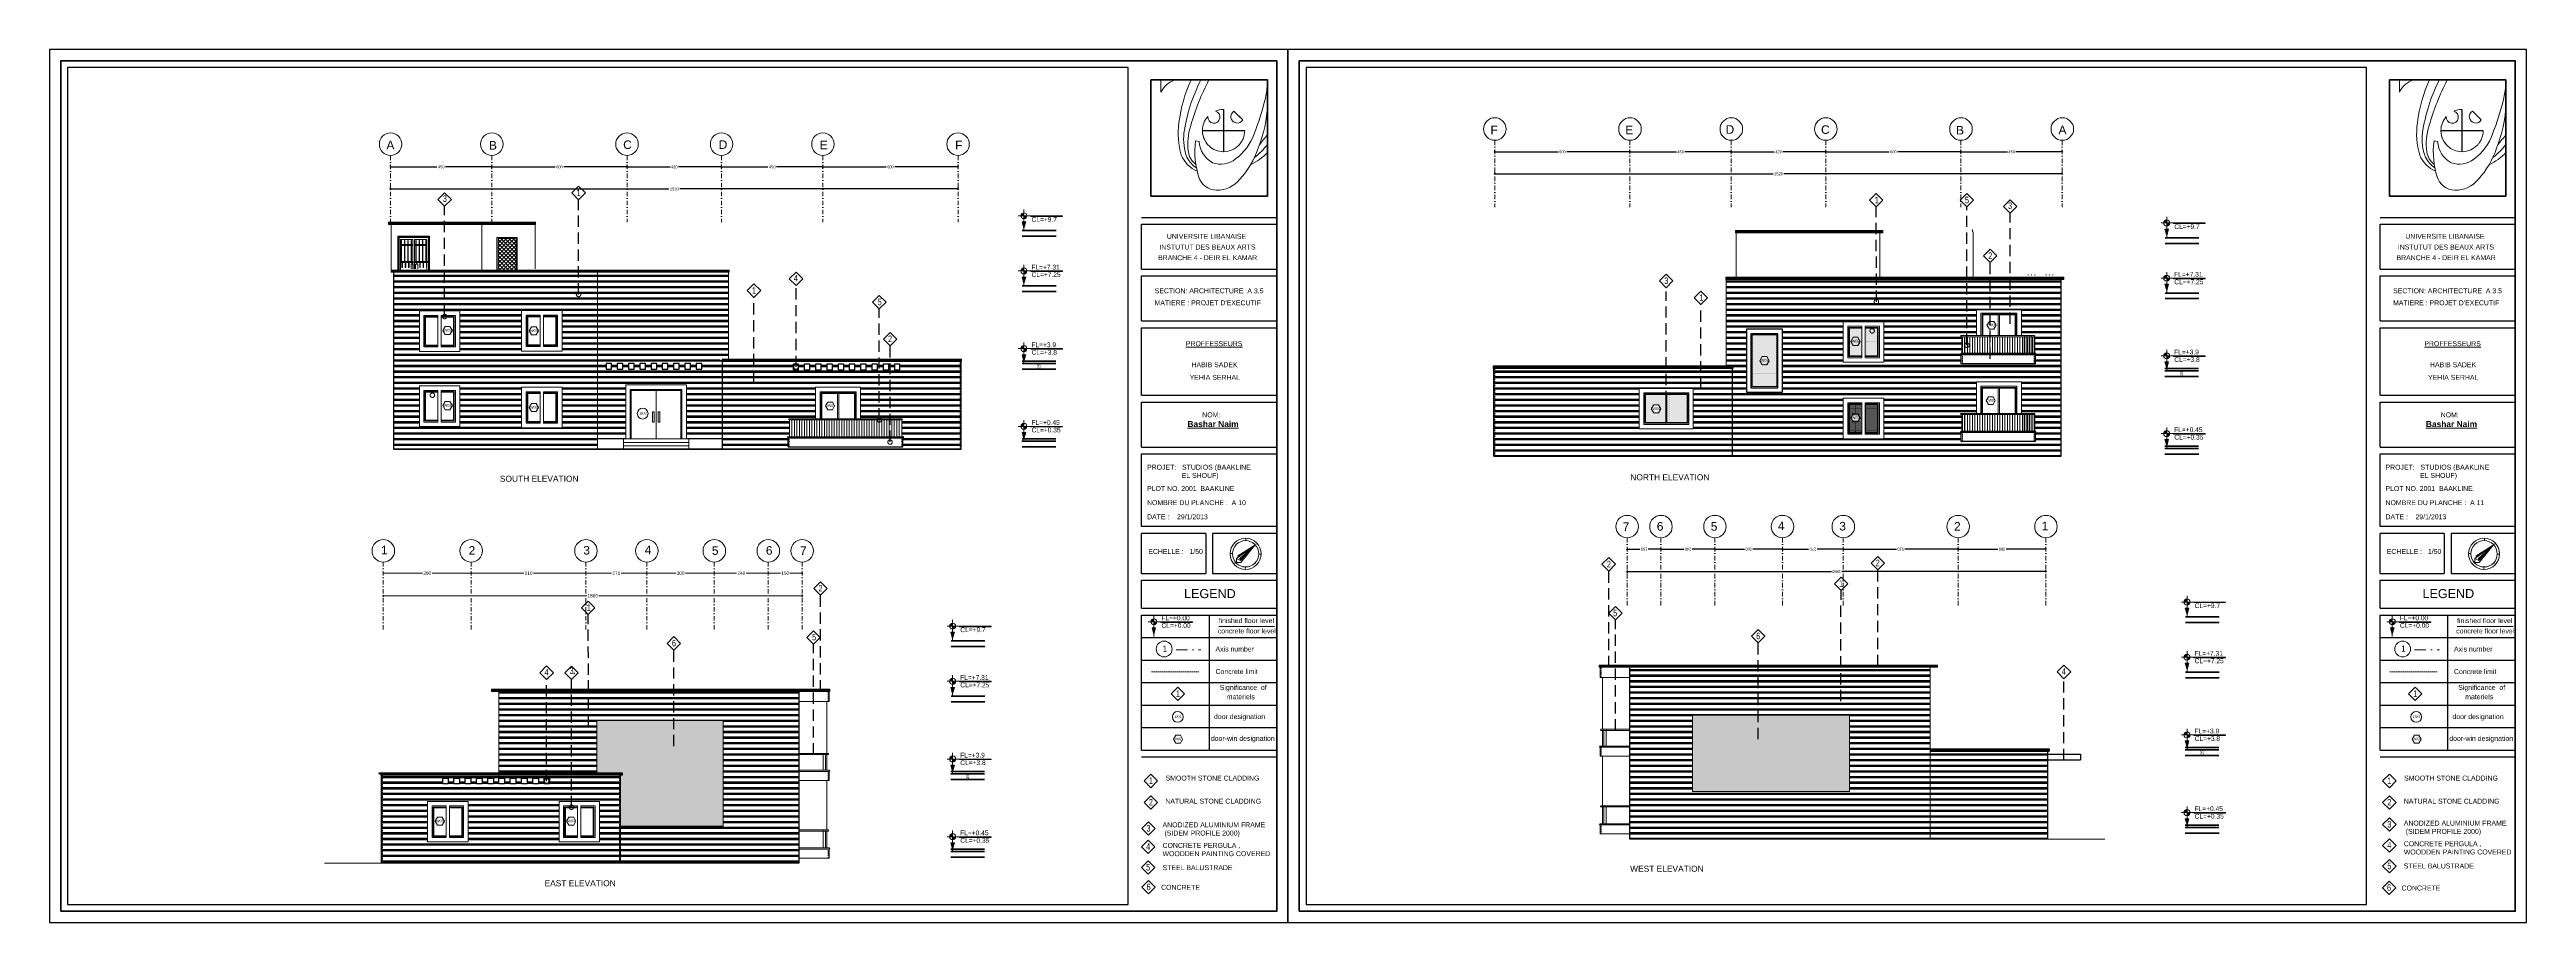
# Model space of a CAD drawing. Header units: inches. Extents: x -580639 to 179052, y 0 to 152898.
# Drawn here: x -140637 to -30637, y 113030 to 151788 of the extents above; entities that cross this region are included whole.
import ezdxf
from ezdxf.enums import TextEntityAlignment as Align

# ---------------------------------------------------------------- set-up
doc = ezdxf.new("R2010")
doc.units = ezdxf.units.IN
doc.header["$LTSCALE"] = 500
doc.header["$MEASUREMENT"] = 0
for name, pattern in [('ACAD_ISO02W100', [15, 12, -3]), ('ACAD_ISO04W100', [30, 24, -3, 0, -3]), ('DASHDOTX2', [2, 1, -0.5, 0, -0.5]), ('DASHEDX2', [1.5, 1, -0.5]), ('HIDDEN2', [0.1875, 0.125, -0.0625])]:
    doc.linetypes.add(name, pattern=pattern)
for name, color, linetype, lineweight in [('0.00', 254, 'Continuous', 0), ('0.05', 251, 'Continuous', 5), ('0.09', 143, 'Continuous', 9), ('0.13', 81, 'Continuous', 13), ('0.18', 80, 'Continuous', 18), ('0.3', 10, 'Continuous', 30), ('1ATEXT', 3, 'Continuous', 20), ('A-0.15', 50, 'Continuous', 15), ('A-0.2', 61, 'Continuous', 20), ('A-0.25', 42, 'Continuous', 25), ('A-ANNO-TEXS', 211, 'Continuous', 18), ('A-DOOR', 110, 'Continuous', 13), ('A-flor-sthn', 251, 'HIDDEN2', 9), ('A-wall', 52, 'Continuous', 35), ('DIM', 8, 'Continuous', 18), ('fini', 11, 'Continuous', 13), ('ground floor', 8, 'Continuous', 20), ('H-text atribute', 130, 'Continuous', 20), ('Room reference', 50, 'Continuous', 13), ('WALL', 7, 'Continuous', 40), ('WIN', 3, 'Continuous', 18)]:
    doc.layers.add(name, color=color, linetype=linetype, lineweight=lineweight)
doc.layers.add('SYSEC', color=6, linetype='Continuous')
doc.styles.add('1- 100', font='times.ttf', dxfattribs={"width": 0.9, "height": 0.25})
doc.styles.add('100', font='arial.ttf', dxfattribs={"height": 200})
doc.styles.add('50', font='arial.ttf', dxfattribs={"height": 125})
doc.styles.add('CURENT', font='sanss___.ttf')
doc.styles.add('ROMANS 2', font='times.ttf')
doc.styles.get("Standard").update_dxf_attribs({"font": 'arial.ttf'})
doc.dimstyles.new('1-100', dxfattribs={"dimtxt": 0.3, "dimasz": 0.055, "dimexe": 0.15, "dimexo": 0.1, "dimgap": 0.065, "dimtad": 1, "dimdec": 0, "dimlfac": 100, "dimdsep": 46, "dimtxsty": '1- 100', "dimblk": 'DOT', "dimcen": 0.09, "dimclrd": 1, "dimclre": 1, "dimadec": 0, "dimazin": 2, "dimtfac": 1, "dimtdec": 0, "dimtofl": 0, "dimtmove": 2, "dimatfit": 3, "dimldrblk": 'DOT', "dimfxl": 0.15, "dimfxlon": 1, "dimtolj": 1, "dimtzin": 0, "dimarcsym": 0})
doc.dimstyles.new('DIM', dxfattribs={"dimscale": 50, "dimtxt": 125, "dimasz": 1, "dimexe": 1.2, "dimexo": 1, "dimgap": 1, "dimtad": 0, "dimtoh": 1, "dimdec": 0, "dimlfac": 0.1, "dimrnd": 1, "dimdsep": 46, "dimtxsty": '50', "dimblk": 'OBLIQUE', "dimcen": 0.09, "dimclrt": 8, "dimadec": 0, "dimazin": 0, "dimtfac": 1, "dimtdec": 0, "dimtix": 1, "dimtofl": 0, "dimtmove": 2, "dimatfit": 2, "dimfxl": 1, "dimfxlon": 1, "dimtzin": 0, "dimarcsym": 0})
pattern_1 = [(0, (-38354.968, 268960.07), (21.875, 43.75), [0, -43.75])]

# ---------------------------------------------------------------- blocks, each defined once
blk = doc.blocks.new('4')
at = {"layer": 'A-0.2', "color": 253}
for p, q in [((0, 7158), (612, 7158)), ((612, 7158), (612, 6408))]:
    blk.add_line(p, q, dxfattribs=at)
at = {"layer": 'A-0.2'}
for p, q in [((4464, 4046), (4464, 5334)), ((4491, 4046), (4491, 5334)), ((5661, 4688), (5114, 5233)), ((5387, 4961), (5661, 4688)), ((2753, 3402), (2970, 3354)), ((4464, 4046), (3176, 4046)), ((4464, 4019), (3176, 4019)), ((4464, 2731), (4464, 4019)), ((5779, 4046), (4491, 4046)), ((5779, 4019), (4491, 4019)), ((4491, 2731), (4491, 4019))]:
    blk.add_line(p, q, dxfattribs=at)
at = {"layer": 'A-0.2', "color": 253}
blk.add_arc((1928, 5765), 1462, 107.64781, 153.96165, dxfattribs=at)
at = {"layer": 'A-0.2'}
for centre, radius, start, end in [((10717, 3409), 9059, 155.55033, 172.92406), ((12494, 2369), 10566, 153.0442, 171.7936), ((18093, -216), 16295, 153.09334, 163.75774), ((-19263, 10603), 26713, 349.95399, 351.96969), ((4478, 4033), 1301, 138.38861, 179.40661), ((3880, 4867), 376, 175.50124, 75.71182), ((4478, 4033), 1301, 90.59339, 112.82445), ((5322, 4895), 397, 121.63123, 328.54112), ((-10257, 10332), 17845, 338.64073, 345.76469), ((-676, 5940), 7870, 337.73271, 357.72099), ((6429, 3847), 4751, 171.79462, 196.2417), ((5120, 3503), 3106, 173.07815, 201.04099), ((5992, 3211), 3720, 162.30173, 187.61114), ((7684, 2710), 4979, 172.00351, 199.00541), ((4557, 3453), 1590, 183.56918, 241.76008), ((4478, 4033), 1301, 180.59339, 207.56933), ((4478, 4033), 1301, 187.50396, 216.31067), ((4478, 4033), 1301, 214.70346, 226.49059), ((4478, 4033), 1301, 226.49059, 269.40661), ((4478, 4033), 1301, 270.59339, 318.05723), ((3279, 4920), 3270, 306.37555, 340.58391), ((4478, 4033), 1301, 318.05723, 325.65676), ((4478, 4033), 1301, 325.65676, 337.29236), ((4478, 4033), 1301, 337.29236, 359.40661), ((4080, 5482), 3864, 306.58145, 323.55215), ((-4402, 12360), 14410, 320.31393, 323.55003), ((3569, 3233), 1845, 202.79142, 246.93196), ((3907, 3300), 1917, 208.42814, 234.80849), ((3498, 2902), 1207, 188.73708, 232.56395), ((4313, 3366), 1408, 248.83977, 309.98353), ((1776, 4501), 5072, 316.72692, 342.28934), ((4368, 5496), 3987, 296.48799, 315.0148), ((4044, 1512), 1149, 194.74643, 269.93049), ((4101, 2106), 1744, 268.07353, 321.63612)]:
    blk.add_arc(centre, radius, start, end, dxfattribs=at)
at = {"layer": 'WALL'}
for p, q in [((0, 7158), (7188, 7158)), ((0, 0), (0, 7158)), ((7188, 7158), (7188, 0)), ((0, 0), (7188, 0))]:
    blk.add_line(p, q, dxfattribs=at)
blk = doc.blocks.new('NORTH')
at = {"layer": 'WIN', "color": 1}
for p, q in [((494, 631), (0, 0)), ((0, 0), (661, -479)), ((494, 631), (4781, 459)), ((851, -154), (494, 631)), ((661, -479), (4781, 459)), ((851, -154), (4781, 459)), ((851, -154), (1006, 218)), ((887, 607), (973, 851)), ((973, 851), (4781, 459)), ((1006, 218), (4781, 459))]:
    blk.add_line(p, q, dxfattribs=at)
blk = doc.blocks.new('NORTHE')
at = {"color": 3}
for p, q in [((-1759, 1759), (-2077, 2077)), ((1759, 1759), (2077, 2077)), ((-1759, -1759), (-2077, -2077)), ((1759, -1759), (2077, -2077))]:
    blk.add_line(p, q, dxfattribs=at)
for radius in [2937, 2487]:
    blk.add_circle((0, 0), radius, dxfattribs=at)
for points in [[(-754, -1351), (-527, -1456), (0, 2402)], [(-121, -1378), (235, -1568), (0, 2402)]]:
    blk.add_solid(points, dxfattribs=at)
at = {"color": 3, "rotation": 84.51780902573543}
blk.add_blockref('NORTH', (0, -2400), dxfattribs=at)
at = {"color": 3}
for s, width, p, p2 in [('W', 1.365132, (-2894, 0), (-2534, 0)), ('N', 1.784178, (-180, 2610), (180, 2610)), ('E', 1.931772, (2517, 0), (2877, 0)), ('S', 1.931772, (-325, -2784), (35, -2784))]:
    blk.add_text(s, height=200, dxfattribs=dict(at, width=width)).set_placement(p, p2, align=Align.FIT)
blk = doc.blocks.new('NOR')
at = {"layer": 'WIN', "color": 3, "xscale": 0.000462, "yscale": 0.000462, "zscale": 0.000462, "rotation": 276.1356553146427}
blk.add_blockref('NORTHE', (-1.1, -0.12), dxfattribs=at)
blk = doc.blocks.new('SYSECFL')
at = {"layer": '1ATEXT'}
h = blk.add_hatch(color=256, dxfattribs=at)
h.paths.add_polyline_path([(7.6, 31.3), (0, 31.3), (0, 23.7, 0.414214)])
h.paths.add_polyline_path([(0, 38.9, 0.414214), (-7.6, 31.3), (0, 31.3)])
h = blk.add_hatch(color=256, dxfattribs=at)
h.paths.add_polyline_path([(4.5, 15.9), (0, 15.9), (0, 0)])
h.paths.add_polyline_path([(0, 15.9), (-4.5, 15.9), (0, 0)])
blk.add_hatch(color=256, dxfattribs=at).paths.add_polyline_path([(17.3, 31.3), (17.3, 29.7), (97.6, 29.7), (97.6, 31.3)])
for p, q in [((-14.1, 31.3), (97.6, 31.3)), ((0, 0), (-4.5, 15.9)), ((-4.5, 15.9), (4.5, 15.9)), ((0, -6.3), (0, 46.8)), ((0, 0), (4.5, 15.9))]:
    blk.add_line(p, q, dxfattribs=at)
blk.add_lwpolyline([(97.6, 31.3), (97.6, 29.7), (17.3, 29.7), (17.3, 31.3)], dxfattribs=at)
for start, end in [(0, 180), (180, 0)]:
    blk.add_arc((0, 31.3), 7.6, start, end, dxfattribs=at)
at = {"layer": '1ATEXT', "style": 'CURENT'}
for tag, p in [('CL=0.00', (19.3, 16)), ('FL=0.00', (19, 35))]:
    blk.add_attdef(tag, p, '', height=12, dxfattribs=at)
blk = doc.blocks.new('DOOR SYME')
at = {"layer": 'Room reference'}
blk.add_circle((0, 0), 240, dxfattribs=at)
at = {"layer": 'Room reference', "style": 'ROMANS 2'}
blk.add_attdef('D01', (-145, -44), '', height=120, rotation=360, dxfattribs=at)
blk = doc.blocks.new('WIND')
at = {"layer": 'Room reference', "ltscale": 1000}
blk.add_lwpolyline([(0.4, 0), (0.3, 0.18), (0.09, 0.18), (-0.02, 0), (0.09, -0.18), (0.3, -0.18)], close=True, dxfattribs=at)
blk.add_attdef('001', text='', height=0.12, dxfattribs=at).set_placement((0.2, 0.01), align=Align.MIDDLE_CENTER)
blk = doc.blocks.new('_Dot')
at = {"color": 0, "linetype": 'ByBlock', "lineweight": -2}
blk.add_line((-0.5, 0), (-1, 0), dxfattribs=at)
at = {"color": 0, "linetype": 'ByBlock', "const_width": 0.5}
blk.add_lwpolyline([(-0.25, 0, 1), (0.25, 0, 1)], format="xyb", close=True, dxfattribs=at)
blk = doc.blocks.new('*D1513')
at = {"layer": 'Defpoints', "color": 0, "transparency": 16777216}
for p in [(-96699, 137848), (-95949, 137848), (-95949, 137598)]:
    blk.add_point(p, dxfattribs=at)
at = {"layer": 'DIM', "color": 0, "lineweight": -2, "transparency": 16777216}
for p, q in [((-96649, 137848), (-96759, 137848)), ((-96649, 137598), (-96759, 137598))]:
    blk.add_line(p, q, dxfattribs=at)
at = {"layer": 'DIM', "color": 8, "transparency": 16777216, "insert": (-96699, 137723), "char_height": 125, "attachment_point": 5, "rotation": 90, "style": '50'}
blk.add_mtext('25', dxfattribs=at)
blk = doc.blocks.new('_Oblique')
at = {"color": 0, "linetype": 'ByBlock', "lineweight": -2}
blk.add_line((-0.5, -0.5), (0.5, 0.5), dxfattribs=at)
blk = doc.blocks.new('*D1514')
at = {"layer": 'Defpoints', "color": 0, "transparency": 16777216}
for p in [(-99863, 119628), (-99113, 119628), (-99113, 119378)]:
    blk.add_point(p, dxfattribs=at)
at = {"layer": 'DIM', "color": 0, "lineweight": -2, "transparency": 16777216}
for p, q in [((-99813, 119628), (-99923, 119628)), ((-99813, 119378), (-99923, 119378))]:
    blk.add_line(p, q, dxfattribs=at)
at = {"layer": 'DIM', "color": 8, "transparency": 16777216, "insert": (-99863, 119503), "char_height": 125, "attachment_point": 5, "rotation": 90, "style": '50'}
blk.add_mtext('25', dxfattribs=at)
blk = doc.blocks.new('*D72')
at = {"layer": 'Defpoints', "color": 0, "transparency": 16777216}
for p in [(-10800, 1376), (-14700, 1000), (-10800, 1000)]:
    blk.add_point(p, dxfattribs=at)
at = {"layer": 'ground floor', "color": 0, "lineweight": -2, "transparency": 16777216}
for p, q in [((-14700, 1000), (-14700, 1060)), ((-14700, 1000), (-12965, 1000)), ((-10800, 1000), (-12535, 1000)), ((-10800, 1050), (-10800, 940))]:
    blk.add_line(p, q, dxfattribs=at)
at = {"layer": 'ground floor', "color": 0, "lineweight": -2, "transparency": 16777216, "xscale": 50, "yscale": 50, "zscale": 50, "rotation": 180}
blk.add_blockref('_Oblique', (-14700, 1000), dxfattribs=at)
at = {"layer": 'ground floor', "color": 0, "lineweight": -2, "transparency": 16777216, "xscale": 50, "yscale": 50, "zscale": 50}
blk.add_blockref('_Oblique', (-10800, 1000), dxfattribs=at)
at = {"layer": 'ground floor', "color": 8, "transparency": 16777216, "insert": (-12750, 1000), "char_height": 150, "attachment_point": 5, "style": '50'}
blk.add_mtext('390', dxfattribs=at)
blk = doc.blocks.new('*D69')
at = {"layer": 'Defpoints', "color": 0, "transparency": 16777216}
for p in [(-10800, 1000), (-5700, 1000), (-5700, 1000)]:
    blk.add_point(p, dxfattribs=at)
at = {"layer": 'ground floor', "color": 0, "lineweight": -2, "transparency": 16777216}
for p, q in [((-10800, 1000), (-10800, 1060)), ((-10800, 1000), (-8465, 1000)), ((-5700, 1000), (-8035, 1000)), ((-5700, 1000), (-5700, 1060))]:
    blk.add_line(p, q, dxfattribs=at)
at = {"layer": 'ground floor', "color": 0, "lineweight": -2, "transparency": 16777216, "xscale": 50, "yscale": 50, "zscale": 50, "rotation": 180}
blk.add_blockref('_Oblique', (-10800, 1000), dxfattribs=at)
at = {"layer": 'ground floor', "color": 0, "lineweight": -2, "transparency": 16777216, "xscale": 50, "yscale": 50, "zscale": 50}
blk.add_blockref('_Oblique', (-5700, 1000), dxfattribs=at)
at = {"layer": 'ground floor', "color": 8, "transparency": 16777216, "insert": (-8250, 1000), "char_height": 150, "attachment_point": 5, "style": '50'}
blk.add_mtext('510', dxfattribs=at)
blk = doc.blocks.new('*D70')
at = {"layer": 'Defpoints', "color": 0, "transparency": 16777216}
for p in [(-5700, 1000), (-3000, 1000), (-3000, 1000)]:
    blk.add_point(p, dxfattribs=at)
at = {"layer": 'ground floor', "color": 0, "lineweight": -2, "transparency": 16777216}
for p, q in [((-5700, 1000), (-5700, 1060)), ((-5700, 1000), (-4567, 1000)), ((-3000, 1000), (-4133, 1000)), ((-3000, 1000), (-3000, 1060))]:
    blk.add_line(p, q, dxfattribs=at)
at = {"layer": 'ground floor', "color": 0, "lineweight": -2, "transparency": 16777216, "xscale": 50, "yscale": 50, "zscale": 50, "rotation": 180}
blk.add_blockref('_Oblique', (-5700, 1000), dxfattribs=at)
at = {"layer": 'ground floor', "color": 0, "lineweight": -2, "transparency": 16777216, "xscale": 50, "yscale": 50, "zscale": 50}
blk.add_blockref('_Oblique', (-3000, 1000), dxfattribs=at)
at = {"layer": 'ground floor', "color": 8, "transparency": 16777216, "insert": (-4350, 1000), "char_height": 150, "attachment_point": 5, "style": '50'}
blk.add_mtext('270', dxfattribs=at)
blk = doc.blocks.new('*D71')
at = {"layer": 'Defpoints', "color": 0, "transparency": 16777216}
for p in [(-3000, 1000), (0, 1000), (0, 1000)]:
    blk.add_point(p, dxfattribs=at)
at = {"layer": 'ground floor', "color": 0, "lineweight": -2, "transparency": 16777216}
for p, q in [((-3000, 1000), (-3000, 1060)), ((-3000, 1000), (-1715, 1000)), ((0, 1000), (-1285, 1000)), ((0, 1000), (0, 1060))]:
    blk.add_line(p, q, dxfattribs=at)
at = {"layer": 'ground floor', "color": 0, "lineweight": -2, "transparency": 16777216, "xscale": 50, "yscale": 50, "zscale": 50, "rotation": 180}
blk.add_blockref('_Oblique', (-3000, 1000), dxfattribs=at)
at = {"layer": 'ground floor', "color": 0, "lineweight": -2, "transparency": 16777216, "xscale": 50, "yscale": 50, "zscale": 50}
blk.add_blockref('_Oblique', (0, 1000), dxfattribs=at)
at = {"layer": 'ground floor', "color": 8, "transparency": 16777216, "insert": (-1500, 1000), "char_height": 150, "attachment_point": 5, "style": '50'}
blk.add_mtext('300', dxfattribs=at)
blk = doc.blocks.new('*D73')
at = {"layer": 'Defpoints', "color": 0, "transparency": 16777216}
for p in [(2398, 1377), (0, 1000), (2398, 1000)]:
    blk.add_point(p, dxfattribs=at)
at = {"layer": 'ground floor', "color": 0, "lineweight": -2, "transparency": 16777216}
for p, q in [((0, 1000), (0, 940)), ((0, 1000), (982, 1000)), ((2398, 1000), (1416, 1000)), ((2398, 1050), (2398, 940))]:
    blk.add_line(p, q, dxfattribs=at)
at = {"layer": 'ground floor', "color": 0, "lineweight": -2, "transparency": 16777216, "xscale": 50, "yscale": 50, "zscale": 50, "rotation": 180}
blk.add_blockref('_Oblique', (0, 1000), dxfattribs=at)
at = {"layer": 'ground floor', "color": 0, "lineweight": -2, "transparency": 16777216, "xscale": 50, "yscale": 50, "zscale": 50}
blk.add_blockref('_Oblique', (2398, 1000), dxfattribs=at)
at = {"layer": 'ground floor', "color": 8, "transparency": 16777216, "insert": (1199, 1000), "char_height": 150, "attachment_point": 5, "style": '50'}
blk.add_mtext('240', dxfattribs=at)
blk = doc.blocks.new('*D74')
at = {"layer": 'Defpoints', "color": 0, "transparency": 16777216}
for p in [(3900, 1377), (2398, 1000), (3900, 1000)]:
    blk.add_point(p, dxfattribs=at)
at = {"layer": 'ground floor', "color": 0, "lineweight": -2, "transparency": 16777216}
for p, q in [((2398, 1000), (2398, 940)), ((2398, 1000), (2941, 1000)), ((3900, 1000), (3357, 1000)), ((3900, 1050), (3900, 940))]:
    blk.add_line(p, q, dxfattribs=at)
at = {"layer": 'ground floor', "color": 0, "lineweight": -2, "transparency": 16777216, "xscale": 50, "yscale": 50, "zscale": 50, "rotation": 180}
blk.add_blockref('_Oblique', (2398, 1000), dxfattribs=at)
at = {"layer": 'ground floor', "color": 0, "lineweight": -2, "transparency": 16777216, "xscale": 50, "yscale": 50, "zscale": 50}
blk.add_blockref('_Oblique', (3900, 1000), dxfattribs=at)
at = {"layer": 'ground floor', "color": 8, "transparency": 16777216, "insert": (3149, 1000), "char_height": 150, "attachment_point": 5, "style": '50'}
blk.add_mtext('150', dxfattribs=at)
blk = doc.blocks.new('*D75')
at = {"layer": 'Defpoints', "color": 0, "transparency": 16777216}
for p in [(3900, 1328), (-14700, 0), (3900, 0)]:
    blk.add_point(p, dxfattribs=at)
at = {"layer": 'ground floor', "color": 0, "lineweight": -2, "transparency": 16777216}
for p, q in [((-14700, 0), (-14700, -60)), ((-14700, 0), (-5667, 0)), ((3900, 0), (-5133, 0)), ((3900, 50), (3900, -60))]:
    blk.add_line(p, q, dxfattribs=at)
at = {"layer": 'ground floor', "color": 0, "lineweight": -2, "transparency": 16777216, "xscale": 50, "yscale": 50, "zscale": 50, "rotation": 180}
blk.add_blockref('_Oblique', (-14700, 0), dxfattribs=at)
at = {"layer": 'ground floor', "color": 0, "lineweight": -2, "transparency": 16777216, "xscale": 50, "yscale": 50, "zscale": 50}
blk.add_blockref('_Oblique', (3900, 0), dxfattribs=at)
at = {"layer": 'ground floor', "color": 8, "transparency": 16777216, "insert": (-5400, 0), "char_height": 150, "attachment_point": 5, "style": '50'}
blk.add_mtext('1860', dxfattribs=at)
blk = doc.blocks.new('*D1521')
at = {"layer": 'Defpoints', "color": 0, "transparency": 16777216}
for p in [(-55749, 147249), (-55749, 146896), (-51249, 147249)]:
    blk.add_point(p, dxfattribs=at)
at = {"layer": 'ground floor', "color": 0, "lineweight": -2, "transparency": 16777216}
for p, q in [((-55749, 147199), (-55749, 147309)), ((-55749, 147249), (-53689, 147249)), ((-51249, 147249), (-53309, 147249)), ((-51249, 147249), (-51249, 147309))]:
    blk.add_line(p, q, dxfattribs=at)
at = {"layer": 'ground floor', "color": 0, "lineweight": -2, "transparency": 16777216, "xscale": 50, "yscale": 50, "zscale": 50, "rotation": 180}
blk.add_blockref('_Oblique', (-55749, 147249), dxfattribs=at)
at = {"layer": 'ground floor', "color": 0, "lineweight": -2, "transparency": 16777216, "xscale": 50, "yscale": 50, "zscale": 50}
blk.add_blockref('_Oblique', (-51249, 147249), dxfattribs=at)
at = {"layer": 'ground floor', "color": 8, "transparency": 16777216, "insert": (-53499, 147249), "char_height": 125, "attachment_point": 5, "style": '50'}
blk.add_mtext('450', dxfattribs=at)
blk = doc.blocks.new('*D1522')
at = {"layer": 'Defpoints', "color": 0, "transparency": 16777216}
for p in [(-61749, 147249), (-61749, 146896), (-55749, 147249)]:
    blk.add_point(p, dxfattribs=at)
at = {"layer": 'ground floor', "color": 0, "lineweight": -2, "transparency": 16777216}
for p, q in [((-61749, 147199), (-61749, 147309)), ((-61749, 147249), (-58937, 147249)), ((-55749, 147249), (-58561, 147249)), ((-55749, 147249), (-55749, 147309))]:
    blk.add_line(p, q, dxfattribs=at)
at = {"layer": 'ground floor', "color": 0, "lineweight": -2, "transparency": 16777216, "xscale": 50, "yscale": 50, "zscale": 50, "rotation": 180}
blk.add_blockref('_Oblique', (-61749, 147249), dxfattribs=at)
at = {"layer": 'ground floor', "color": 0, "lineweight": -2, "transparency": 16777216, "xscale": 50, "yscale": 50, "zscale": 50}
blk.add_blockref('_Oblique', (-55749, 147249), dxfattribs=at)
at = {"layer": 'ground floor', "color": 8, "transparency": 16777216, "insert": (-58749, 147249), "char_height": 125, "attachment_point": 5, "style": '50'}
blk.add_mtext('600', dxfattribs=at)
blk = doc.blocks.new('*D1523')
at = {"layer": 'Defpoints', "color": 0, "transparency": 16777216}
for p in [(-65949, 147249), (-65949, 146921), (-61749, 147249)]:
    blk.add_point(p, dxfattribs=at)
at = {"layer": 'ground floor', "color": 0, "lineweight": -2, "transparency": 16777216}
for p, q in [((-65949, 147199), (-65949, 147309)), ((-65949, 147249), (-64039, 147249)), ((-61749, 147249), (-63659, 147249)), ((-61749, 147249), (-61749, 147309))]:
    blk.add_line(p, q, dxfattribs=at)
at = {"layer": 'ground floor', "color": 0, "lineweight": -2, "transparency": 16777216, "xscale": 50, "yscale": 50, "zscale": 50, "rotation": 180}
blk.add_blockref('_Oblique', (-65949, 147249), dxfattribs=at)
at = {"layer": 'ground floor', "color": 0, "lineweight": -2, "transparency": 16777216, "xscale": 50, "yscale": 50, "zscale": 50}
blk.add_blockref('_Oblique', (-61749, 147249), dxfattribs=at)
at = {"layer": 'ground floor', "color": 8, "transparency": 16777216, "insert": (-63849, 147249), "char_height": 125, "attachment_point": 5, "style": '50'}
blk.add_mtext('420', dxfattribs=at)
blk = doc.blocks.new('*D1524')
at = {"layer": 'Defpoints', "color": 0, "transparency": 16777216}
for p in [(-70449, 147249), (-70449, 146940), (-65949, 147249)]:
    blk.add_point(p, dxfattribs=at)
at = {"layer": 'ground floor', "color": 0, "lineweight": -2, "transparency": 16777216}
for p, q in [((-70449, 147199), (-70449, 147309)), ((-70449, 147249), (-68389, 147249)), ((-65949, 147249), (-68009, 147249)), ((-65949, 147249), (-65949, 147309))]:
    blk.add_line(p, q, dxfattribs=at)
at = {"layer": 'ground floor', "color": 0, "lineweight": -2, "transparency": 16777216, "xscale": 50, "yscale": 50, "zscale": 50, "rotation": 180}
blk.add_blockref('_Oblique', (-70449, 147249), dxfattribs=at)
at = {"layer": 'ground floor', "color": 0, "lineweight": -2, "transparency": 16777216, "xscale": 50, "yscale": 50, "zscale": 50}
blk.add_blockref('_Oblique', (-65949, 147249), dxfattribs=at)
at = {"layer": 'ground floor', "color": 8, "transparency": 16777216, "insert": (-68199, 147249), "char_height": 125, "attachment_point": 5, "style": '50'}
blk.add_mtext('450', dxfattribs=at)
blk = doc.blocks.new('*D1525')
at = {"layer": 'Defpoints', "color": 0, "transparency": 16777216}
for p in [(-76449, 147249), (-76449, 146963), (-70449, 147249)]:
    blk.add_point(p, dxfattribs=at)
at = {"layer": 'ground floor', "color": 0, "lineweight": -2, "transparency": 16777216}
for p, q in [((-76449, 147199), (-76449, 147309)), ((-76449, 147249), (-73637, 147249)), ((-70449, 147249), (-73261, 147249)), ((-70449, 147249), (-70449, 147309))]:
    blk.add_line(p, q, dxfattribs=at)
at = {"layer": 'ground floor', "color": 0, "lineweight": -2, "transparency": 16777216, "xscale": 50, "yscale": 50, "zscale": 50, "rotation": 180}
blk.add_blockref('_Oblique', (-76449, 147249), dxfattribs=at)
at = {"layer": 'ground floor', "color": 0, "lineweight": -2, "transparency": 16777216, "xscale": 50, "yscale": 50, "zscale": 50}
blk.add_blockref('_Oblique', (-70449, 147249), dxfattribs=at)
at = {"layer": 'ground floor', "color": 8, "transparency": 16777216, "insert": (-73449, 147249), "char_height": 125, "attachment_point": 5, "style": '50'}
blk.add_mtext('600', dxfattribs=at)
blk = doc.blocks.new('*D1526')
at = {"layer": 'Defpoints', "color": 0, "transparency": 16777216}
for p in [(-76449, 146269), (-76449, 146269), (-51249, 146263)]:
    blk.add_point(p, dxfattribs=at)
at = {"layer": 'ground floor', "color": 0, "lineweight": -2, "transparency": 16777216}
for p, q in [((-76449, 146269), (-76449, 146329)), ((-51249, 146269), (-51249, 146329)), ((-76449, 146269), (-64087, 146269)), ((-51249, 146269), (-63612, 146269))]:
    blk.add_line(p, q, dxfattribs=at)
at = {"layer": 'ground floor', "color": 0, "lineweight": -2, "transparency": 16777216, "xscale": 50, "yscale": 50, "zscale": 50, "rotation": 180}
blk.add_blockref('_Oblique', (-76449, 146269), dxfattribs=at)
at = {"layer": 'ground floor', "color": 0, "lineweight": -2, "transparency": 16777216, "xscale": 50, "yscale": 50, "zscale": 50}
blk.add_blockref('_Oblique', (-51249, 146269), dxfattribs=at)
at = {"layer": 'ground floor', "color": 8, "transparency": 16777216, "insert": (-63849, 146269), "char_height": 125, "attachment_point": 5, "style": '50'}
blk.add_mtext('2520', dxfattribs=at)
blk = doc.blocks.new('*D1527')
at = {"layer": 'Defpoints', "color": 0, "transparency": 16777216}
for p in [(-45947, 137528), (-45197, 137528), (-45197, 137278)]:
    blk.add_point(p, dxfattribs=at)
at = {"layer": 'DIM', "color": 0, "lineweight": -2, "transparency": 16777216}
for p, q in [((-45897, 137528), (-46007, 137528)), ((-45897, 137278), (-46007, 137278))]:
    blk.add_line(p, q, dxfattribs=at)
at = {"layer": 'DIM', "color": 8, "transparency": 16777216, "insert": (-45947, 137403), "char_height": 125, "attachment_point": 5, "rotation": 90, "style": '50'}
blk.add_mtext('25', dxfattribs=at)
blk = doc.blocks.new('*D1528')
at = {"layer": 'Defpoints', "color": 0, "transparency": 16777216}
for p in [(-45043, 120699), (-44293, 120699), (-44293, 120449)]:
    blk.add_point(p, dxfattribs=at)
at = {"layer": 'DIM', "color": 0, "lineweight": -2, "transparency": 16777216}
for p, q in [((-44993, 120699), (-45103, 120699)), ((-44993, 120449), (-45103, 120449))]:
    blk.add_line(p, q, dxfattribs=at)
at = {"layer": 'DIM', "color": 8, "transparency": 16777216, "insert": (-45043, 120574), "char_height": 125, "attachment_point": 5, "rotation": 90, "style": '50'}
blk.add_mtext('25', dxfattribs=at)
blk = doc.blocks.new('*D1529')
at = {"layer": 'Defpoints', "color": 0, "transparency": 16777216}
for p in [(-55876, 129982), (-55876, 129606), (-51976, 129606)]:
    blk.add_point(p, dxfattribs=at)
at = {"layer": 'ground floor', "color": 0, "lineweight": -2, "transparency": 16777216}
for p, q in [((-55876, 129656), (-55876, 129546)), ((-55876, 129606), (-54114, 129606)), ((-51976, 129606), (-53738, 129606)), ((-51976, 129606), (-51976, 129666))]:
    blk.add_line(p, q, dxfattribs=at)
at = {"layer": 'ground floor', "color": 0, "lineweight": -2, "transparency": 16777216, "xscale": 50, "yscale": 50, "zscale": 50, "rotation": 180}
blk.add_blockref('_Oblique', (-55876, 129606), dxfattribs=at)
at = {"layer": 'ground floor', "color": 0, "lineweight": -2, "transparency": 16777216, "xscale": 50, "yscale": 50, "zscale": 50}
blk.add_blockref('_Oblique', (-51976, 129606), dxfattribs=at)
at = {"layer": 'ground floor', "color": 8, "transparency": 16777216, "insert": (-53926, 129606), "char_height": 125, "attachment_point": 5, "rotation": 180, "style": '50'}
blk.add_mtext('390', dxfattribs=at)
blk = doc.blocks.new('*D1530')
at = {"layer": 'Defpoints', "color": 0, "transparency": 16777216}
for p in [(-60976, 129606), (-60976, 129606), (-55876, 129606)]:
    blk.add_point(p, dxfattribs=at)
at = {"layer": 'ground floor', "color": 0, "lineweight": -2, "transparency": 16777216}
for p, q in [((-60976, 129606), (-60976, 129546)), ((-60976, 129606), (-58614, 129606)), ((-55876, 129606), (-58238, 129606)), ((-55876, 129606), (-55876, 129666))]:
    blk.add_line(p, q, dxfattribs=at)
at = {"layer": 'ground floor', "color": 0, "lineweight": -2, "transparency": 16777216, "xscale": 50, "yscale": 50, "zscale": 50, "rotation": 180}
blk.add_blockref('_Oblique', (-60976, 129606), dxfattribs=at)
at = {"layer": 'ground floor', "color": 0, "lineweight": -2, "transparency": 16777216, "xscale": 50, "yscale": 50, "zscale": 50}
blk.add_blockref('_Oblique', (-55876, 129606), dxfattribs=at)
at = {"layer": 'ground floor', "color": 8, "transparency": 16777216, "insert": (-58426, 129606), "char_height": 125, "attachment_point": 5, "rotation": 180, "style": '50'}
blk.add_mtext('510', dxfattribs=at)
blk = doc.blocks.new('*D1531')
at = {"layer": 'Defpoints', "color": 0, "transparency": 16777216}
for p in [(-63676, 129606), (-63676, 129606), (-60976, 129606)]:
    blk.add_point(p, dxfattribs=at)
at = {"layer": 'ground floor', "color": 0, "lineweight": -2, "transparency": 16777216}
for p, q in [((-63676, 129606), (-63676, 129546)), ((-63676, 129606), (-62515, 129606)), ((-60976, 129606), (-62137, 129606)), ((-60976, 129606), (-60976, 129546))]:
    blk.add_line(p, q, dxfattribs=at)
at = {"layer": 'ground floor', "color": 0, "lineweight": -2, "transparency": 16777216, "xscale": 50, "yscale": 50, "zscale": 50, "rotation": 180}
blk.add_blockref('_Oblique', (-63676, 129606), dxfattribs=at)
at = {"layer": 'ground floor', "color": 0, "lineweight": -2, "transparency": 16777216, "xscale": 50, "yscale": 50, "zscale": 50}
blk.add_blockref('_Oblique', (-60976, 129606), dxfattribs=at)
at = {"layer": 'ground floor', "color": 8, "transparency": 16777216, "insert": (-62326, 129606), "char_height": 125, "attachment_point": 5, "rotation": 180, "style": '50'}
blk.add_mtext('270', dxfattribs=at)
blk = doc.blocks.new('*D1532')
at = {"layer": 'Defpoints', "color": 0, "transparency": 16777216}
for p in [(-66676, 129606), (-66676, 129606), (-63676, 129606)]:
    blk.add_point(p, dxfattribs=at)
at = {"layer": 'ground floor', "color": 0, "lineweight": -2, "transparency": 16777216}
for p, q in [((-66676, 129606), (-66676, 129546)), ((-66676, 129606), (-65364, 129606)), ((-63676, 129606), (-64988, 129606)), ((-63676, 129606), (-63676, 129546))]:
    blk.add_line(p, q, dxfattribs=at)
at = {"layer": 'ground floor', "color": 0, "lineweight": -2, "transparency": 16777216, "xscale": 50, "yscale": 50, "zscale": 50, "rotation": 180}
blk.add_blockref('_Oblique', (-66676, 129606), dxfattribs=at)
at = {"layer": 'ground floor', "color": 0, "lineweight": -2, "transparency": 16777216, "xscale": 50, "yscale": 50, "zscale": 50}
blk.add_blockref('_Oblique', (-63676, 129606), dxfattribs=at)
at = {"layer": 'ground floor', "color": 8, "transparency": 16777216, "insert": (-65176, 129606), "char_height": 125, "attachment_point": 5, "rotation": 180, "style": '50'}
blk.add_mtext('300', dxfattribs=at)
blk = doc.blocks.new('*D1533')
at = {"layer": 'Defpoints', "color": 0, "transparency": 16777216}
for p in [(-69074, 129982), (-69074, 129606), (-66676, 129606)]:
    blk.add_point(p, dxfattribs=at)
at = {"layer": 'ground floor', "color": 0, "lineweight": -2, "transparency": 16777216}
for p, q in [((-69074, 129656), (-69074, 129546)), ((-69074, 129606), (-68064, 129606)), ((-66676, 129606), (-67686, 129606)), ((-66676, 129606), (-66676, 129546))]:
    blk.add_line(p, q, dxfattribs=at)
at = {"layer": 'ground floor', "color": 0, "lineweight": -2, "transparency": 16777216, "xscale": 50, "yscale": 50, "zscale": 50, "rotation": 180}
blk.add_blockref('_Oblique', (-69074, 129606), dxfattribs=at)
at = {"layer": 'ground floor', "color": 0, "lineweight": -2, "transparency": 16777216, "xscale": 50, "yscale": 50, "zscale": 50}
blk.add_blockref('_Oblique', (-66676, 129606), dxfattribs=at)
at = {"layer": 'ground floor', "color": 8, "transparency": 16777216, "insert": (-67875, 129606), "char_height": 125, "attachment_point": 5, "rotation": 180, "style": '50'}
blk.add_mtext('240', dxfattribs=at)
blk = doc.blocks.new('*D1534')
at = {"layer": 'Defpoints', "color": 0, "transparency": 16777216}
for p in [(-70576, 129982), (-70576, 129606), (-69074, 129606)]:
    blk.add_point(p, dxfattribs=at)
at = {"layer": 'ground floor', "color": 0, "lineweight": -2, "transparency": 16777216}
for p, q in [((-70576, 129656), (-70576, 129546)), ((-70576, 129606), (-70007, 129606)), ((-69074, 129606), (-69643, 129606)), ((-69074, 129606), (-69074, 129546))]:
    blk.add_line(p, q, dxfattribs=at)
at = {"layer": 'ground floor', "color": 0, "lineweight": -2, "transparency": 16777216, "xscale": 50, "yscale": 50, "zscale": 50, "rotation": 180}
blk.add_blockref('_Oblique', (-70576, 129606), dxfattribs=at)
at = {"layer": 'ground floor', "color": 0, "lineweight": -2, "transparency": 16777216, "xscale": 50, "yscale": 50, "zscale": 50}
blk.add_blockref('_Oblique', (-69074, 129606), dxfattribs=at)
at = {"layer": 'ground floor', "color": 8, "transparency": 16777216, "insert": (-69825, 129606), "char_height": 125, "attachment_point": 5, "rotation": 180, "style": '50'}
blk.add_mtext('150', dxfattribs=at)
blk = doc.blocks.new('*D1535')
at = {"layer": 'Defpoints', "color": 0, "transparency": 16777216}
for p in [(-70576, 129934), (-70576, 128606), (-51976, 128606)]:
    blk.add_point(p, dxfattribs=at)
at = {"layer": 'ground floor', "color": 0, "lineweight": -2, "transparency": 16777216}
for p, q in [((-70576, 128656), (-70576, 128546)), ((-70576, 128606), (-61506, 128606)), ((-51976, 128606), (-61045, 128606)), ((-51976, 128606), (-51976, 128666))]:
    blk.add_line(p, q, dxfattribs=at)
at = {"layer": 'ground floor', "color": 0, "lineweight": -2, "transparency": 16777216, "xscale": 50, "yscale": 50, "zscale": 50, "rotation": 180}
blk.add_blockref('_Oblique', (-70576, 128606), dxfattribs=at)
at = {"layer": 'ground floor', "color": 0, "lineweight": -2, "transparency": 16777216, "xscale": 50, "yscale": 50, "zscale": 50}
blk.add_blockref('_Oblique', (-51976, 128606), dxfattribs=at)
at = {"layer": 'ground floor', "color": 8, "transparency": 16777216, "insert": (-61276, 128606), "char_height": 125, "attachment_point": 5, "rotation": 180, "style": '50'}
blk.add_mtext('1860', dxfattribs=at)
blk = doc.blocks.new('*D1608')
at = {"layer": 'Defpoints', "color": 0, "transparency": 16777216}
for p in [(-125491, 146578), (-120991, 146578), (-120991, 146226)]:
    blk.add_point(p, dxfattribs=at)
at = {"layer": 'ground floor', "color": 0, "lineweight": -2, "transparency": 16777216}
for p, q in [((-125491, 146578), (-125491, 146638)), ((-125491, 146578), (-123431, 146578)), ((-120991, 146578), (-123051, 146578)), ((-120991, 146528), (-120991, 146638))]:
    blk.add_line(p, q, dxfattribs=at)
at = {"layer": 'ground floor', "color": 0, "lineweight": -2, "transparency": 16777216, "xscale": 50, "yscale": 50, "zscale": 50, "rotation": 180}
blk.add_blockref('_Oblique', (-125491, 146578), dxfattribs=at)
at = {"layer": 'ground floor', "color": 0, "lineweight": -2, "transparency": 16777216, "xscale": 50, "yscale": 50, "zscale": 50}
blk.add_blockref('_Oblique', (-120991, 146578), dxfattribs=at)
at = {"layer": 'ground floor', "color": 8, "transparency": 16777216, "insert": (-123241, 146578), "char_height": 125, "attachment_point": 5, "style": '50'}
blk.add_mtext('450', dxfattribs=at)
blk = doc.blocks.new('*D1609')
at = {"layer": 'Defpoints', "color": 0, "transparency": 16777216}
for p in [(-120991, 146578), (-114991, 146578), (-114991, 146226)]:
    blk.add_point(p, dxfattribs=at)
at = {"layer": 'ground floor', "color": 0, "lineweight": -2, "transparency": 16777216}
for p, q in [((-120991, 146578), (-120991, 146638)), ((-120991, 146578), (-118179, 146578)), ((-114991, 146578), (-117803, 146578)), ((-114991, 146528), (-114991, 146638))]:
    blk.add_line(p, q, dxfattribs=at)
at = {"layer": 'ground floor', "color": 0, "lineweight": -2, "transparency": 16777216, "xscale": 50, "yscale": 50, "zscale": 50, "rotation": 180}
blk.add_blockref('_Oblique', (-120991, 146578), dxfattribs=at)
at = {"layer": 'ground floor', "color": 0, "lineweight": -2, "transparency": 16777216, "xscale": 50, "yscale": 50, "zscale": 50}
blk.add_blockref('_Oblique', (-114991, 146578), dxfattribs=at)
at = {"layer": 'ground floor', "color": 8, "transparency": 16777216, "insert": (-117991, 146578), "char_height": 125, "attachment_point": 5, "style": '50'}
blk.add_mtext('600', dxfattribs=at)
blk = doc.blocks.new('*D1610')
at = {"layer": 'Defpoints', "color": 0, "transparency": 16777216}
for p in [(-114991, 146578), (-110791, 146578), (-110791, 146250)]:
    blk.add_point(p, dxfattribs=at)
at = {"layer": 'ground floor', "color": 0, "lineweight": -2, "transparency": 16777216}
for p, q in [((-114991, 146578), (-114991, 146638)), ((-114991, 146578), (-113081, 146578)), ((-110791, 146578), (-112701, 146578)), ((-110791, 146528), (-110791, 146638))]:
    blk.add_line(p, q, dxfattribs=at)
at = {"layer": 'ground floor', "color": 0, "lineweight": -2, "transparency": 16777216, "xscale": 50, "yscale": 50, "zscale": 50, "rotation": 180}
blk.add_blockref('_Oblique', (-114991, 146578), dxfattribs=at)
at = {"layer": 'ground floor', "color": 0, "lineweight": -2, "transparency": 16777216, "xscale": 50, "yscale": 50, "zscale": 50}
blk.add_blockref('_Oblique', (-110791, 146578), dxfattribs=at)
at = {"layer": 'ground floor', "color": 8, "transparency": 16777216, "insert": (-112891, 146578), "char_height": 125, "attachment_point": 5, "style": '50'}
blk.add_mtext('420', dxfattribs=at)
blk = doc.blocks.new('*D1611')
at = {"layer": 'Defpoints', "color": 0, "transparency": 16777216}
for p in [(-110791, 146578), (-106291, 146578), (-106291, 146269)]:
    blk.add_point(p, dxfattribs=at)
at = {"layer": 'ground floor', "color": 0, "lineweight": -2, "transparency": 16777216}
for p, q in [((-110791, 146578), (-110791, 146638)), ((-110791, 146578), (-108731, 146578)), ((-106291, 146578), (-108351, 146578)), ((-106291, 146528), (-106291, 146638))]:
    blk.add_line(p, q, dxfattribs=at)
at = {"layer": 'ground floor', "color": 0, "lineweight": -2, "transparency": 16777216, "xscale": 50, "yscale": 50, "zscale": 50, "rotation": 180}
blk.add_blockref('_Oblique', (-110791, 146578), dxfattribs=at)
at = {"layer": 'ground floor', "color": 0, "lineweight": -2, "transparency": 16777216, "xscale": 50, "yscale": 50, "zscale": 50}
blk.add_blockref('_Oblique', (-106291, 146578), dxfattribs=at)
at = {"layer": 'ground floor', "color": 8, "transparency": 16777216, "insert": (-108541, 146578), "char_height": 125, "attachment_point": 5, "style": '50'}
blk.add_mtext('450', dxfattribs=at)
blk = doc.blocks.new('*D1612')
at = {"layer": 'Defpoints', "color": 0, "transparency": 16777216}
for p in [(-106291, 146578), (-100291, 146578), (-100291, 146292)]:
    blk.add_point(p, dxfattribs=at)
at = {"layer": 'ground floor', "color": 0, "lineweight": -2, "transparency": 16777216}
for p, q in [((-106291, 146578), (-106291, 146638)), ((-106291, 146578), (-103479, 146578)), ((-100291, 146578), (-103103, 146578)), ((-100291, 146528), (-100291, 146638))]:
    blk.add_line(p, q, dxfattribs=at)
at = {"layer": 'ground floor', "color": 0, "lineweight": -2, "transparency": 16777216, "xscale": 50, "yscale": 50, "zscale": 50, "rotation": 180}
blk.add_blockref('_Oblique', (-106291, 146578), dxfattribs=at)
at = {"layer": 'ground floor', "color": 0, "lineweight": -2, "transparency": 16777216, "xscale": 50, "yscale": 50, "zscale": 50}
blk.add_blockref('_Oblique', (-100291, 146578), dxfattribs=at)
at = {"layer": 'ground floor', "color": 8, "transparency": 16777216, "insert": (-103291, 146578), "char_height": 125, "attachment_point": 5, "style": '50'}
blk.add_mtext('600', dxfattribs=at)
blk = doc.blocks.new('*D1613')
at = {"layer": 'Defpoints', "color": 0, "transparency": 16777216}
for p in [(-125491, 145592), (-100291, 145598), (-100291, 145598)]:
    blk.add_point(p, dxfattribs=at)
at = {"layer": 'ground floor', "color": 0, "lineweight": -2, "transparency": 16777216}
for p, q in [((-125491, 145598), (-125491, 145658)), ((-125491, 145598), (-113128, 145598)), ((-100291, 145598), (-112653, 145598)), ((-100291, 145598), (-100291, 145658))]:
    blk.add_line(p, q, dxfattribs=at)
at = {"layer": 'ground floor', "color": 0, "lineweight": -2, "transparency": 16777216, "xscale": 50, "yscale": 50, "zscale": 50, "rotation": 180}
blk.add_blockref('_Oblique', (-125491, 145598), dxfattribs=at)
at = {"layer": 'ground floor', "color": 0, "lineweight": -2, "transparency": 16777216, "xscale": 50, "yscale": 50, "zscale": 50}
blk.add_blockref('_Oblique', (-100291, 145598), dxfattribs=at)
at = {"layer": 'ground floor', "color": 8, "transparency": 16777216, "insert": (-112891, 145598), "char_height": 125, "attachment_point": 5, "style": '50'}
blk.add_mtext('2520', dxfattribs=at)
blk = doc.blocks.new('33333')
at = {"layer": 'ground floor', "linetype": 'DASHDOTX2', "ltscale": 0.4}
for p, q in [((-14700, 1500), (-14700, -1525)), ((-10800, 1500), (-10800, -1525)), ((-5700, 1500), (-5700, -1525)), ((-3000, 1500), (-3000, -1525)), ((0, 1500), (0, -1525)), ((2398, 1500), (2398, -1525)), ((3900, 1500), (3900, -1525))]:
    blk.add_line(p, q, dxfattribs=at)
at = {"layer": 'ground floor'}
for centre in [(-14700, 2000), (-10800, 2000), (-5700, 2000), (-3000, 2000), (0, 2000), (2398, 2000), (3900, 2000)]:
    blk.add_circle(centre, 500, dxfattribs=at)
at = {"layer": 'ground floor', "char_height": 380, "attachment_point": 1, "style": '100'}
for s, insert in [('1', (-14803.4, 2220)), ('2', (-10912.2, 2203.2)), ('3', (-5816, 2209.9)), ('4', (-3091.7, 2224.8)), ('6', (2289.2, 2202.5)), ('5', (-108.9, 2198.6)), ('7', (3802.9, 2190.7))]:
    blk.add_mtext_dynamic_manual_height_columns(s, width=215.801, gutter_width=1000, heights=[0], dxfattribs=dict(at, insert=insert))
at = {"layer": 'ground floor'}
for base, p1, p2, picture, middle in [((-10800, 1000), (-14700, 1000), (-10800, 1375.9), '*D72', (-12750, 1000)), ((3900, 0), (-14700, 0), (3900, 1328.3), '*D75', (-5400, 0)), ((2398, 1000), (0, 1000), (2398, 1376.5), '*D73', (1199, 1000)), ((3900, 1000), (2398, 1000), (3900, 1376.5), '*D74', (3149, 1000)), ((-5700, 1000), (-10800, 1000), (-5700, 1000), '*D69', (-8250, 1000)), ((-3000, 1000), (-5700, 1000), (-3000, 1000), '*D70', (-4350, 1000)), ((0, 1000), (-3000, 1000), (0, 1000), '*D71', (-1500, 1000))]:
    dim = blk.add_linear_dim(base=base, p1=p1, p2=p2, dimstyle='DIM', dxfattribs=at)
    dim.commit()
    dim.dimension.update_dxf_attribs({"geometry": picture, "text_midpoint": middle})

msp = doc.modelspace()

# ---------------------------------------------------------------- hatches: boundary and pattern name
at = {"layer": '0.00', "transparency": 33554503}
h = msp.add_hatch(dxfattribs=at)
h.set_pattern_fill('ANSI37', color=256, scale=1000)
h.set_pattern_definition([(45, (-152194.53, 270990.72), (-88.38835, 88.38835), []), (135, (-152194.53, 270990.72), (-88.38835, -88.38835), [])])
h.paths.add_polyline_path([(-120720.917, 143395.861), (-119920.917, 143395.861), (-119920.917, 141995.57), (-120720.917, 141995.57)])
at = {"layer": '0.09', "transparency": 33554595}
h = msp.add_hatch(dxfattribs=at)
h.set_pattern_fill('DOTS', color=256, scale=700)
h.set_pattern_definition([(0, (-32066.297, 269419.89), (21.875, 43.75), [0, -43.75])])
h.paths.add_polyline_path([(-65028.274, 136822.84), (-63928.274, 136822.84), (-63928.274, 139116.148), (-65028.274, 139116.148)])
h = msp.add_hatch(dxfattribs=at)
h.set_pattern_fill('DOTS', color=256, scale=700)
h.set_pattern_definition(pattern_1)
h.paths.add_polyline_path([(-60149.557, 139424.282), (-60694.557, 139424.282), (-60694.557, 138184.282), (-60149.557, 138184.282)])
h.paths.add_polyline_path([(-59454.557, 139424.282), (-59999.557, 139424.282), (-59999.557, 138184.282), (-59454.557, 138184.282)])
h = msp.add_hatch(dxfattribs=at)
h.set_pattern_fill('DOTS', color=256, scale=700)
h.set_pattern_definition([(0, (-31791.492, 266000.6), (21.875, 43.75), [0, -43.75])])
h.paths.add_polyline_path([(-68861.43, 136464.81), (-69756.43, 136464.81), (-69756.43, 135224.81), (-68861.43, 135224.81)])
h.paths.add_polyline_path([(-69184.799, 136013.478), (-69079.199, 135830.573), (-69184.799, 135647.669), (-69395.999, 135647.669), (-69501.599, 135830.573), (-69395.999, 136013.478)], flags=16)
h.paths.add_polyline_path([(-68811.43, 135224.81), (-67916.43, 135224.81), (-67916.43, 136464.81), (-68811.43, 136464.81)])
h = msp.add_hatch(dxfattribs=at)
h.set_pattern_fill('DOTS', color=256, scale=700)
h.set_pattern_definition(pattern_1)
h.paths.add_polyline_path([(-60149.557, 136024.282), (-60694.557, 136024.282), (-60694.557, 134784.282), (-60149.557, 134784.282)])
h.paths.add_polyline_path([(-59454.557, 136024.282), (-59999.557, 136024.282), (-59999.557, 134784.282), (-59454.557, 134784.282)])
at = {"layer": 'DIM', "transparency": 33554503}
h = msp.add_hatch(dxfattribs=at)
h.set_pattern_fill('PLAST', color=256, scale=1000)
h.set_pattern_definition([(0, (-59291.8, 119955.18), (0, 250), []), (0, (-59291.8, 119986.43), (0, 250), []), (0, (-59291.8, 120017.68), (0, 250), [])])
h.paths.add_polyline_path([(-57112.94, 124359.117), (-70449.952, 124359.117), (-70449.952, 116735.15), (-57112.94, 116735.15)])
h.paths.add_polyline_path([(-60701.9, 118838.747), (-67673.637, 118838.747), (-67673.637, 122240.936), (-60701.9, 122240.936)], flags=16)
h.paths.add_polyline_path([(-51894.46, 120635.15), (-57112.94, 120635.15), (-57112.94, 116735.15), (-51894.46, 116735.15)])
h.paths.add_polyline_path([(-65899.08, 137627.645), (-76449.08, 137627.645), (-76449.08, 133727.645), (-65899.08, 133727.645)])
h.paths.add_polyline_path([(-70036.43, 136744.81), (-67636.43, 136744.81), (-67636.43, 134944.81), (-70036.43, 134944.81)], flags=16)
h.paths.add_polyline_path([(-69836.43, 136544.81), (-67836.43, 136544.81), (-67836.43, 135144.81), (-69836.43, 135144.81)], flags=0)
h.paths.add_polyline_path([(-69786.43, 136494.81), (-67886.43, 136494.81), (-67886.43, 135194.81), (-69786.43, 135194.81)], flags=0)
h.paths.add_polyline_path([(-69756.43, 136464.81), (-68861.43, 136464.81), (-68861.43, 135224.81), (-69756.43, 135224.81)], flags=0)
h.paths.add_polyline_path([(-68811.43, 136464.81), (-67916.43, 136464.81), (-67916.43, 135224.81), (-68811.43, 135224.81)], flags=0)
h.paths.add_polyline_path([(-51299.16, 141577.645), (-66171.092, 141577.645), (-66171.092, 137725.599), (-65879.08, 137725.599), (-65879.08, 137627.645), (-65899.08, 133727.645), (-65099.08, 133727.645), (-51299.16, 133727.645)])
h.paths.add_polyline_path([(-65278.274, 136572.84), (-65278.274, 139366.148), (-63678.274, 139366.148), (-63678.274, 136572.84)], flags=16)
h.paths.add_polyline_path([(-63878.274, 136772.84), (-65078.274, 136772.84), (-65078.274, 139166.148), (-63878.274, 139166.148)], flags=0)
h.paths.add_polyline_path([(-63928.274, 136822.84), (-65028.274, 136822.84), (-65028.274, 139116.148), (-63928.274, 139116.148)], flags=0)
h.paths.add_polyline_path([(-60974.557, 136304.282), (-59174.557, 136304.282), (-59174.557, 134504.282), (-60974.557, 134504.282)], flags=16)
h.paths.add_polyline_path([(-60774.557, 136104.282), (-60149.557, 136104.282), (-60149.557, 134704.282), (-60774.557, 134704.282)], flags=0)
h.paths.add_polyline_path([(-64371.863, 137789.539), (-64583.063, 137789.539), (-64688.663, 137972.443), (-64583.063, 138155.348), (-64371.863, 138155.348), (-64266.263, 137972.443)], flags=0)
h.paths.add_polyline_path([(-60643.436, 135429.591), (-60537.836, 135612.495), (-60326.636, 135612.495), (-60221.036, 135429.591), (-60326.636, 135246.686), (-60537.836, 135246.686)], flags=0)
h.paths.add_polyline_path([(-59999.557, 136104.282), (-59374.557, 136104.282), (-59374.557, 134704.282), (-59999.557, 134704.282)], flags=0)
h.paths.add_polyline_path([(-59999.557, 136054.282), (-59424.557, 136054.282), (-59424.557, 134754.282), (-59999.557, 134754.282)], flags=0)
h.paths.add_polyline_path([(-60974.557, 137904.282), (-60974.557, 139704.282), (-59174.557, 139704.282), (-59174.557, 137904.282)], flags=16)
h.paths.add_polyline_path([(-60774.557, 138104.282), (-60774.557, 139504.282), (-60149.557, 139504.282), (-60149.557, 138104.282)], flags=0)
h.paths.add_polyline_path([(-59999.557, 138104.282), (-59999.557, 139504.282), (-59374.557, 139504.282), (-59374.557, 138104.282)], flags=0)
h.paths.add_polyline_path([(-59999.557, 139454.282), (-59424.557, 139454.282), (-59424.557, 138154.282), (-59999.557, 138154.282)], flags=0)
h.paths.add_polyline_path([(-60537.836, 138646.686), (-60643.436, 138829.591), (-60537.836, 139012.495), (-60326.636, 139012.495), (-60221.036, 138829.591), (-60326.636, 138646.686)], flags=0)
h.paths.add_polyline_path([(-59695.65, 139272.067, -1), (-59695.65, 139319.32, -1)], flags=0)
h.paths.add_polyline_path([(-59506.873, 140569.606, -1), (-59506.873, 140616.859, -1)], flags=16)
h.paths.add_polyline_path([(-55739.36, 134835.748), (-55711.137, 134835.748), (-55711.137, 135585.748), (-55740.488, 135585.748, -1), (-55740.488, 135635.748), (-55066.804, 135635.748), (-55066.804, 137035.748), (-53066.874, 137035.748), (-53066.874, 135635.748), (-52495.875, 135635.748, -0.4142135624), (-52470.875, 135610.748), (-52470.203, 134835.748), (-52445.875, 134835.748, -1), (-52445.875, 134785.748), (-52445.875, 134385.748), (-55739.36, 134385.748), (-55739.36, 134785.748, -1)], flags=16)
h.paths.add_polyline_path([(-55738.631, 137835.748), (-55738.631, 138235.748, -1), (-55738.631, 138285.748), (-55710.409, 138285.748), (-55710.409, 139035.748), (-55739.759, 139035.748, -1), (-55739.759, 139085.748), (-55066.226, 139085.748), (-55066.226, 140235.748), (-53066.146, 140235.748), (-53066.146, 139085.748), (-52495.147, 139085.748, -0.4142135624), (-52470.147, 139060.748), (-52469.475, 138285.748), (-52445.147, 138285.748, -1), (-52445.147, 138235.748), (-52445.147, 137835.748)], flags=16)
h.paths.add_polyline_path([(-55487.033, 138638.912, -1), (-55487.033, 138686.165, -1)], flags=0)
h.paths.add_polyline_path([(-115325.76, 119564.151), (-120677.28, 119564.151), (-120677.28, 119436.072), (-120427.28, 119436.072), (-120427.28, 119186.072), (-120677.28, 119186.072), (-120677.28, 119436.072), (-120677.28, 119564.151), (-123310.84, 119564.151), (-125845.76, 119564.151), (-125845.76, 115664.151), (-115325.76, 115664.151)])
h.paths.add_polyline_path([(-118010.344, 118402.918), (-116210.344, 118402.918), (-116210.344, 116602.918), (-118010.344, 116602.918)], flags=16)
h.paths.add_polyline_path([(-119927.28, 119186.072), (-120177.28, 119186.072), (-120177.28, 119436.072), (-119927.28, 119436.072)], flags=16)
h.paths.add_polyline_path([(-119677.28, 119186.072), (-119677.28, 119436.072), (-119427.28, 119436.072), (-119427.28, 119186.072)], flags=16)
h.paths.add_polyline_path([(-119177.28, 119186.072), (-119177.28, 119436.072), (-118927.28, 119436.072), (-118927.28, 119186.072)], flags=16)
h.paths.add_polyline_path([(-117810.344, 118202.918), (-117185.344, 118202.918), (-117185.344, 116802.918), (-117810.344, 116802.918)], flags=0)
h.paths.add_polyline_path([(-117457.844, 118170.172, -1), (-117457.844, 118122.918, -1)], flags=0)
h.paths.add_polyline_path([(-120927.28, 119186.072), (-121177.28, 119186.072), (-121177.28, 119436.072), (-120927.28, 119436.072)], flags=16)
h.paths.add_polyline_path([(-117679.224, 117528.228), (-117573.624, 117711.132), (-117362.424, 117711.132), (-117256.824, 117528.228), (-117362.424, 117345.323), (-117573.624, 117345.323)], flags=0)
h.paths.add_polyline_path([(-122049.293, 116602.918), (-123849.293, 116602.918), (-123849.293, 118402.918), (-122049.293, 118402.918)], flags=16)
h.paths.add_polyline_path([(-118677.28, 119186.072), (-118677.28, 119436.072), (-118427.28, 119436.072), (-118427.28, 119186.072)], flags=16)
h.paths.add_polyline_path([(-118560.584, 119287.317, -1), (-118560.584, 119334.57, -1)], flags=0)
h.paths.add_polyline_path([(-122249.293, 116802.918), (-122874.293, 116802.918), (-122874.293, 118202.918), (-122249.293, 118202.918)], flags=0)
h.paths.add_polyline_path([(-121427.28, 119186.072), (-121677.28, 119186.072), (-121677.28, 119436.072), (-121427.28, 119436.072)], flags=16)
h.paths.add_polyline_path([(-122299.293, 116852.918), (-122874.293, 116852.918), (-122874.293, 118152.918), (-122299.293, 118152.918)], flags=0)
h.paths.add_polyline_path([(-122329.293, 116882.918), (-122874.293, 116882.918), (-122874.293, 118122.918), (-122329.293, 118122.918)], flags=0)
h.paths.add_polyline_path([(-121927.28, 119186.072), (-122177.28, 119186.072), (-122177.28, 119436.072), (-121927.28, 119436.072)], flags=16)
h.paths.add_polyline_path([(-117035.344, 118202.918), (-116410.344, 118202.918), (-116410.344, 116802.918), (-117035.344, 116802.918)], flags=0)
h.paths.add_polyline_path([(-117035.344, 118152.918), (-116460.344, 118152.918), (-116460.344, 116852.918), (-117035.344, 116852.918)], flags=0)
h.paths.add_polyline_path([(-117035.344, 118122.918), (-116490.344, 118122.918), (-116490.344, 116882.918), (-117035.344, 116882.918)], flags=0)
h.paths.add_polyline_path([(-123024.293, 116802.918), (-123649.293, 116802.918), (-123649.293, 118202.918), (-123024.293, 118202.918)], flags=0)
h.paths.add_polyline_path([(-122427.28, 119186.072), (-122677.28, 119186.072), (-122677.28, 119436.072), (-122427.28, 119436.072)], flags=16)
h.paths.add_polyline_path([(-123095.773, 117528.228), (-123201.373, 117345.323), (-123412.573, 117345.323), (-123518.173, 117528.228), (-123412.573, 117711.132), (-123201.373, 117711.132)], flags=0)
h.paths.add_polyline_path([(-122927.28, 119186.072), (-123177.28, 119186.072), (-123177.28, 119436.072), (-122927.28, 119436.072)], flags=16)
h.paths.add_polyline_path([(-116302.561, 141897.595), (-125350.699, 141897.595), (-125350.699, 134047.595), (-116302.561, 134047.595)])
h.paths.add_polyline_path([(-122414.544, 138385.932), (-124214.544, 138385.932), (-124214.544, 140185.932), (-122414.544, 140185.932)], flags=16)
h.paths.add_polyline_path([(-122614.544, 138585.932), (-123239.544, 138585.932), (-123239.544, 139985.932), (-122614.544, 139985.932)], flags=0)
h.paths.add_polyline_path([(-123089.837, 139909.922), (-122694.544, 139905.932), (-123089.837, 139909.922, -1), (-123089.837, 139957.175, -1)], flags=0)
h.paths.add_polyline_path([(-122745.664, 139311.241), (-122851.264, 139128.337), (-123062.464, 139128.337), (-123168.064, 139311.241), (-123062.464, 139494.146), (-122851.264, 139494.146)], flags=0)
h.paths.add_polyline_path([(-119675.769, 140197.595), (-117875.78, 140197.595), (-117875.78, 138397.595), (-119675.769, 138397.595)], flags=16)
h.paths.add_polyline_path([(-123389.544, 138585.932), (-124014.544, 138585.932), (-124014.544, 139985.932), (-123389.544, 139985.932)], flags=0)
h.paths.add_polyline_path([(-123389.544, 138635.932), (-123964.544, 138635.932), (-123964.544, 139935.932), (-123389.544, 139935.932)], flags=0)
h.paths.add_polyline_path([(-123389.544, 138665.932), (-123934.544, 138665.932), (-123934.544, 139905.932), (-123389.544, 139905.932)], flags=0)
h.paths.add_polyline_path([(-119475.769, 139997.595), (-118850.774, 139997.595), (-118850.774, 138597.595), (-119475.769, 138597.595)], flags=0)
h.paths.add_polyline_path([(-119342.317, 139295.472), (-119236.717, 139478.377), (-119025.517, 139478.377), (-118919.917, 139295.472), (-119025.517, 139112.568), (-119236.717, 139112.568)], flags=0)
h.paths.add_polyline_path([(-122414.544, 135050.169), (-124214.544, 135050.169), (-124214.544, 136850.169), (-122414.544, 136850.169)], flags=16)
h.paths.add_polyline_path([(-118700.774, 139997.595), (-118075.78, 139997.595), (-118075.78, 138597.595), (-118700.774, 138597.595)], flags=0)
h.paths.add_polyline_path([(-122614.544, 136650.169), (-122614.544, 135250.169), (-123239.544, 135250.169), (-123239.544, 136650.169)], flags=0)
h.paths.add_polyline_path([(-119675.769, 136797.595), (-117875.78, 136797.595), (-117875.78, 134997.595), (-119675.769, 134997.595)], flags=16)
h.paths.add_polyline_path([(-123389.544, 136650.169), (-123389.544, 135250.169), (-124014.544, 135250.169), (-124014.544, 136650.169)], flags=0)
h.paths.add_polyline_path([(-123389.544, 135300.169), (-123964.544, 135300.169), (-123964.544, 136600.169), (-123389.544, 136600.169)], flags=0)
h.paths.add_polyline_path([(-123389.544, 135330.169), (-123934.544, 135330.169), (-123934.544, 136570.169), (-123389.544, 136570.169)], flags=0)
h.paths.add_polyline_path([(-119475.769, 136597.595), (-118850.774, 136597.595), (-118850.774, 135197.595), (-119475.769, 135197.595)], flags=0)
h.paths.add_polyline_path([(-122851.264, 136158.383), (-122745.664, 135975.479), (-122851.264, 135792.574), (-123062.464, 135792.574), (-123168.064, 135975.479), (-123062.464, 136158.383)], flags=0)
h.paths.add_polyline_path([(-123634.635, 136465.208, -1), (-123634.635, 136417.954, -1)], flags=0)
h.paths.add_polyline_path([(-118700.774, 136597.595), (-118075.78, 136597.595), (-118075.78, 135197.595), (-118700.774, 135197.595)], flags=0)
h.paths.add_polyline_path([(-119236.717, 136078.377), (-119025.517, 136078.377), (-118919.917, 135895.472), (-119025.517, 135712.568), (-119236.717, 135712.568), (-119342.317, 135895.472)], flags=0)
h.paths.add_polyline_path([(-117142.986, 140936.809, -1), (-117142.986, 140889.556, -1)], flags=16)
h.paths.add_polyline_path([(-110478.768, 141897.595), (-116302.561, 141897.595), (-116302.561, 134497.595), (-115050.78, 134497.595), (-115050.78, 136897.595), (-112350.78, 136897.595), (-112350.78, 134497.595), (-110750.78, 134497.595), (-110750.78, 137947.595), (-110770.78, 137947.595), (-110770.78, 137967.595), (-110790.78, 137967.595, 0.4307696), (-110850.315, 138004.578), (-110850.315, 138025.549), (-110870.315, 138025.549), (-110870.315, 138045.549), (-110750.78, 138045.549), (-110478.768, 138045.549)])
h.paths.add_polyline_path([(-114173.755, 137847.595), (-114173.755, 137597.595), (-114423.755, 137597.595), (-114423.755, 137847.595)], flags=16)
h.paths.add_polyline_path([(-113923.755, 137847.595), (-113673.755, 137847.595), (-113673.755, 137597.595), (-113923.755, 137597.595)], flags=16)
h.paths.add_polyline_path([(-114673.755, 137847.595), (-114673.755, 137597.595), (-114923.755, 137597.595), (-114923.755, 137847.595)], flags=16)
h.paths.add_polyline_path([(-113423.755, 137847.595), (-113173.755, 137847.595), (-113173.755, 137597.595), (-113423.755, 137597.595)], flags=16)
h.paths.add_polyline_path([(-115173.755, 137847.595), (-115173.755, 137597.595), (-115423.755, 137597.595), (-115423.755, 137847.595)], flags=16)
h.paths.add_polyline_path([(-112923.755, 137847.595), (-112673.755, 137847.595), (-112673.755, 137597.595), (-112923.755, 137597.595)], flags=16)
h.paths.add_polyline_path([(-115673.755, 137847.595), (-115673.755, 137597.595), (-115923.755, 137597.595), (-115923.755, 137847.595)], flags=16)
h.paths.add_polyline_path([(-112423.755, 137847.595), (-112173.755, 137847.595), (-112173.755, 137597.595), (-112423.755, 137597.595)], flags=16)
h.paths.add_polyline_path([(-111923.755, 137847.595), (-111673.755, 137847.595), (-111673.755, 137597.595), (-111923.755, 137597.595)], flags=16)
h.paths.add_polyline_path([(-100200.78, 137947.595), (-110750.78, 137947.595), (-110750.78, 134047.595), (-100200.78, 134047.595)])
h.paths.add_polyline_path([(-107780.699, 135397.595), (-106615.78, 135397.595), (-106615.78, 136797.595), (-104615.78, 136797.595), (-104615.78, 135397.595), (-102790.699, 135397.595, -1), (-102790.699, 135347.595), (-102790.699, 134597.595), (-102735.699, 134597.595, -1), (-102735.699, 134547.595), (-102735.699, 134147.595), (-107835.699, 134147.595), (-107835.699, 134547.595, -1), (-107835.699, 134597.595), (-107780.699, 134597.595), (-107780.699, 135347.595, -1)], flags=16)
h.paths.add_polyline_path([(-103762.543, 135347.595, 0.4125308818), (-103786.17, 135371.086, 0.4459942557), (-103812.326, 135347.595)], flags=0)
h.paths.add_polyline_path([(-107619.26, 137569.516), (-107619.26, 137819.516), (-107369.26, 137819.516), (-107369.26, 137569.516)], flags=16)
h.paths.add_polyline_path([(-107485.955, 137670.761, -1), (-107485.955, 137718.014, -1)], flags=0)
h.paths.add_polyline_path([(-107119.26, 137569.516), (-107119.26, 137819.516), (-106869.26, 137819.516), (-106869.26, 137569.516)], flags=16)
h.paths.add_polyline_path([(-106619.26, 137569.516), (-106619.26, 137819.516), (-106369.26, 137819.516), (-106369.26, 137569.516)], flags=16)
h.paths.add_polyline_path([(-106119.26, 137569.516), (-106119.26, 137819.516), (-105869.26, 137819.516), (-105869.26, 137569.516)], flags=16)
h.paths.add_polyline_path([(-105619.26, 137569.516), (-105619.26, 137819.516), (-105369.26, 137819.516), (-105369.26, 137569.516)], flags=16)
h.paths.add_polyline_path([(-105119.26, 137569.516), (-105119.26, 137819.516), (-104869.26, 137819.516), (-104869.26, 137569.516)], flags=16)
h.paths.add_polyline_path([(-104619.26, 137569.516), (-104619.26, 137819.516), (-104369.26, 137819.516), (-104369.26, 137569.516)], flags=16)
h.paths.add_polyline_path([(-104119.26, 137569.516), (-104119.26, 137819.516), (-103869.26, 137819.516), (-103869.26, 137569.516)], flags=16)
h.paths.add_polyline_path([(-103619.26, 137569.516), (-103619.26, 137819.516), (-103369.26, 137819.516), (-103369.26, 137569.516)], flags=16)
h.paths.add_polyline_path([(-103310.654, 134384.478, -1), (-103310.654, 134337.225, -1)], flags=0)
h.paths.add_polyline_path([(-103119.26, 137569.516), (-103119.26, 137819.516), (-102869.26, 137819.516), (-102869.26, 137569.516)], flags=16)
h.paths.add_polyline_path([(-119327.526, 139215.801), (-118921.523, 139215.801), (-118921.523, 139399.73), (-119327.526, 139399.73)], flags=8)
h.paths.add_polyline_path([(-119327.526, 135815.801), (-118921.523, 135815.801), (-118921.523, 135999.73), (-119327.526, 135999.73)], flags=8)
h.paths.add_polyline_path([(-123160.892, 139231.571), (-122754.889, 139231.571), (-122754.889, 139415.5), (-123160.892, 139415.5)], flags=8)
h.paths.add_polyline_path([(-123160.892, 135895.808), (-122754.889, 135895.808), (-122754.889, 136079.737), (-123160.892, 136079.737)], flags=8)
h.paths.add_polyline_path([(-106441.443, 135883.572), (-106164.916, 135883.572), (-106164.916, 136060.026), (-106441.443, 136060.026)], flags=8)
h.paths.add_polyline_path([(-117664.433, 117448.557), (-117258.43, 117448.557), (-117258.43, 117632.486), (-117664.433, 117632.486)], flags=8)
h.paths.add_polyline_path([(-123503.382, 117448.557), (-123097.379, 117448.557), (-123097.379, 117632.486), (-123503.382, 117632.486)], flags=8)
h.paths.add_polyline_path([(-110719.368, 117302.411), (-115275.76, 117302.411), (-115275.76, 115664.151), (-107340.268, 115664.151), (-107340.268, 123288.118), (-120677.28, 123288.118), (-120677.28, 119662.105), (-116337.003, 119662.105), (-116337.003, 122003.758), (-110719.368, 122003.758)])
edge = h.paths.add_edge_path(flags=17)
edge.add_line((-115255.611, 119564.151), (-115196.225, 119564.151))
edge.add_line((-115196.225, 119564.151), (-115176.225, 119622.105))
edge.add_line((-115176.225, 119622.105), (-115216.225, 119622.105))
edge.add_arc((-115208.512, 119574.502), 48.223, 99.20358897, 192.3952972)
h = msp.add_hatch(dxfattribs=at)
h.set_pattern_fill('AR-SAND', color=256, scale=100)
h.set_pattern_definition([(37.5, (-64406.26, 120523.16), (-6.29934, 192.6824), [0, -152, 0, -170, 0, -162.5]), (7.5, (-64406.26, 120523.16), (176.9777, 282.2146), [0, -82, 0, -137, 0, -52.5]), (327.5, (-64529.26, 120523.16), (311.4142, 0.5659), [0, -50, 0, -180, 0, -235]), (317.5, (-64529.26, 120523.16), (300.6127, 87.7676), [0, -25, 0, -118, 0, -135])])
h.paths.add_polyline_path([(-60701.9, 122240.936), (-67673.637, 122240.936), (-67673.637, 118838.747), (-60701.9, 118838.747)])
h.paths.add_polyline_path([(-110719.368, 122003.758), (-116337.003, 122003.758), (-116337.003, 119662.105), (-115196.225, 119662.105), (-115196.225, 119564.151), (-115275.76, 119564.151), (-115275.76, 117302.411), (-110719.368, 117302.411)])

# ---------------------------------------------------------------- linework, layer by layer
for points in [[(-140637.189, 113030.352), (-85636.972, 113030.352), (-85636.972, 151788.469), (-140637.189, 151788.469)], [(-85636.972, 113030.352), (-30636.754, 113030.352), (-30636.754, 151788.469), (-85636.972, 151788.469)]]:
    msp.add_lwpolyline(points, close=True)
at = {"layer": '0.00'}
for p, q in [((-125164.576, 141995.549), (-125164.576, 143496.546)), ((-123764.576, 143496.546), (-125164.576, 143496.546)), ((-125164.576, 143496.546), (-125164.576, 141995.549)), ((-125154.576, 143476.546), (-125154.576, 141995.549)), ((-123774.576, 143476.546), (-125154.576, 143476.546)), ((-125134.576, 143456.546), (-125134.576, 141995.549)), ((-124414.576, 143456.546), (-125134.576, 143456.546)), ((-125114.576, 141995.549), (-125114.576, 143446.546)), ((-123814.576, 143446.546), (-125114.576, 143446.546)), ((-125054.576, 143356.546), (-124499.898, 143356.546)), ((-125054.576, 143356.546), (-125054.576, 141995.549)), ((-124499.898, 143126.546), (-125054.576, 143126.546)), ((-124499.898, 143086.546), (-125054.576, 143086.546)), ((-125021.278, 143306.546), (-125021.278, 143126.546)), ((-125001.278, 143306.546), (-125021.278, 143306.546)), ((-125021.278, 143086.546), (-125021.278, 142376.546)), ((-125001.278, 143306.546), (-125001.278, 143126.546)), ((-125001.278, 143086.546), (-125001.278, 142376.546)), ((-124873.158, 143306.546), (-124873.158, 143126.546)), ((-124853.158, 143306.546), (-124873.158, 143306.546)), ((-124873.158, 143086.546), (-124873.158, 142376.546)), ((-124853.158, 143306.546), (-124853.158, 143126.546)), ((-124853.158, 143086.546), (-124853.158, 142376.546)), ((-124725.037, 143306.546), (-124725.037, 143126.546)), ((-124705.037, 143306.546), (-124725.037, 143306.546)), ((-124725.037, 143086.546), (-124725.037, 142376.546)), ((-124705.037, 143306.546), (-124705.037, 143126.546)), ((-124705.037, 143086.546), (-124705.037, 142376.546)), ((-124576.917, 143306.546), (-124576.917, 143126.546)), ((-124556.917, 143306.546), (-124576.917, 143306.546)), ((-124576.917, 143086.546), (-124576.917, 142376.546)), ((-124556.917, 143306.546), (-124556.917, 143126.546)), ((-124556.917, 143086.546), (-124556.917, 142376.546)), ((-124499.898, 143356.546), (-124499.898, 142056.546)), ((-123874.576, 143356.546), (-124429.253, 143356.546)), ((-124429.253, 143356.546), (-124429.253, 142056.546)), ((-124429.253, 143126.546), (-123874.576, 143126.546)), ((-124429.253, 143086.546), (-123874.576, 143086.546)), ((-124414.576, 143456.546), (-123794.576, 143456.546)), ((-124372.234, 143306.546), (-124372.234, 143126.546)), ((-124372.234, 143306.546), (-124352.234, 143306.546)), ((-124372.234, 143086.546), (-124372.234, 142376.546)), ((-124352.234, 143306.546), (-124352.234, 143126.546)), ((-124352.234, 143086.546), (-124352.234, 142376.546)), ((-124224.114, 143306.546), (-124224.114, 143126.546)), ((-124224.114, 143306.546), (-124204.114, 143306.546)), ((-124224.114, 143086.546), (-124224.114, 142376.546)), ((-124204.114, 143306.546), (-124204.114, 143126.546)), ((-124204.114, 143086.546), (-124204.114, 142376.546)), ((-124075.993, 143306.546), (-124075.993, 143126.546)), ((-124075.993, 143306.546), (-124055.993, 143306.546)), ((-124075.993, 143086.546), (-124075.993, 142376.546)), ((-124055.993, 143306.546), (-124055.993, 143126.546)), ((-124055.993, 143086.546), (-124055.993, 142376.546)), ((-123927.873, 143306.546), (-123927.873, 143126.546)), ((-123927.873, 143306.546), (-123907.873, 143306.546)), ((-123927.873, 143086.546), (-123927.873, 142376.546)), ((-123907.873, 143306.546), (-123907.873, 143126.546)), ((-123907.873, 143086.546), (-123907.873, 142376.546)), ((-123874.576, 143356.546), (-123874.576, 141995.549)), ((-123814.576, 141995.549), (-123814.576, 143446.546)), ((-123794.576, 143456.546), (-123794.576, 141995.549)), ((-123774.576, 143476.546), (-123774.576, 141995.549)), ((-123764.576, 141995.549), (-123764.576, 143496.546)), ((-123764.576, 143496.546), (-123764.576, 141995.549)), ((-120770.917, 141995.549), (-120770.917, 143447.799)), ((-119870.917, 143447.799), (-120770.917, 143447.799)), ((-120720.917, 141995.549), (-120720.917, 143397.799)), ((-119920.917, 143397.799), (-120720.917, 143397.799)), ((-119920.917, 141995.549), (-119920.917, 143397.799)), ((-119870.917, 141995.549), (-119870.917, 143447.799)), ((-124466.601, 142376.546), (-125021.278, 142376.546)), ((-124466.601, 142336.546), (-125021.278, 142336.546)), ((-124987.981, 142336.546), (-124987.981, 142106.546)), ((-124987.981, 142106.546), (-124967.981, 142106.546)), ((-124967.981, 142336.546), (-124967.981, 142106.546)), ((-124839.86, 142336.546), (-124839.86, 142106.546)), ((-124839.86, 142106.546), (-124819.86, 142106.546)), ((-124819.86, 142336.546), (-124819.86, 142106.546)), ((-124691.74, 142336.546), (-124691.74, 142106.546)), ((-124691.74, 142106.546), (-124671.74, 142106.546)), ((-124671.74, 142336.546), (-124671.74, 142106.546)), ((-124543.619, 142336.546), (-124543.619, 142256.546)), ((-124523.619, 142336.546), (-124523.619, 142256.546)), ((-124395.956, 142376.546), (-123841.278, 142376.546)), ((-124395.956, 142336.546), (-123841.278, 142336.546)), ((-124338.937, 142336.546), (-124338.937, 142256.546)), ((-124318.937, 142336.546), (-124318.937, 142256.546)), ((-124190.817, 142336.546), (-124190.817, 142106.546)), ((-124170.817, 142106.546), (-124190.817, 142106.546)), ((-124170.817, 142336.546), (-124170.817, 142106.546)), ((-124042.696, 142336.546), (-124042.696, 142106.546)), ((-124022.696, 142106.546), (-124042.696, 142106.546)), ((-124022.696, 142336.546), (-124022.696, 142106.546)), ((-123894.576, 142336.546), (-123894.576, 142106.546)), ((-123874.576, 142106.546), (-123894.576, 142106.546)), ((-123874.576, 142336.546), (-123874.576, 142106.546)), ((-52775.284, 141786.597), (-52755.284, 141786.597)), ((-52627.164, 141786.597), (-52607.164, 141786.597)), ((-52479.043, 141786.597), (-52459.043, 141786.597)), ((-51958.12, 141786.597), (-51978.12, 141786.597)), ((-51809.999, 141786.597), (-51829.999, 141786.597)), ((-51661.879, 141786.597), (-51681.879, 141786.597))]:
    msp.add_line(p, q, dxfattribs=at)
for points in [[(-124484.47, 142046.256), (-124484.47, 142256.546), (-124584.47, 142256.546), (-124584.47, 142046.256)], [(-124378.086, 142046.256), (-124378.086, 142256.546), (-124278.086, 142256.546), (-124278.086, 142046.256)]]:
    msp.add_lwpolyline(points, dxfattribs=at)
at = {"layer": '0.05'}
for p, q in [((-117344.904, 124066.544), (-117364.904, 124066.544)), ((-117324.904, 124086.544), (-117344.904, 124086.544)), ((-117344.904, 124086.544), (-117344.904, 124066.544)), ((-117324.904, 124106.544), (-117324.904, 124086.544)), ((-70451.958, 121609.117), (-71726.958, 121609.117)), ((-70451.958, 121559.117), (-71726.958, 121559.117)), ((-71616.069, 121559.117), (-71616.069, 120859.117)), ((-71505.18, 121559.117), (-71505.18, 120859.117)), ((-107338.262, 120538.118), (-106063.262, 120538.118)), ((-107338.262, 120488.118), (-106063.262, 120488.118)), ((-106285.04, 120488.118), (-106285.04, 119788.118)), ((-106174.151, 120488.118), (-106174.151, 119788.118)), ((-70451.958, 118209.117), (-71726.958, 118209.117)), ((-70451.958, 118159.117), (-71726.958, 118159.117)), ((-71616.069, 118159.117), (-71616.069, 117409.117)), ((-71505.18, 118159.117), (-71505.18, 117409.117)), ((-107338.262, 117138.118), (-106063.262, 117138.118)), ((-107338.262, 117088.118), (-106063.262, 117088.118)), ((-106285.04, 117088.118), (-106285.04, 116338.118)), ((-106174.151, 117088.118), (-106174.151, 116338.118))]:
    msp.add_line(p, q, dxfattribs=at)
for centre, start, end in [((-71726.958, 121584.117), 90, 270), ((-106063.262, 120513.118), 270, 90), ((-71726.958, 118184.117), 90, 270), ((-106063.262, 117113.118), 270, 90)]:
    msp.add_arc(centre, 25, start, end, dxfattribs=at)
for p in [(-71616.069, 121559.117), (-71505.18, 121559.117), (-106285.04, 120488.118), (-106174.151, 120488.118), (-71616.069, 118159.117), (-71505.18, 118159.117), (-106285.04, 117088.118), (-106174.151, 117088.118)]:
    msp.add_point(p, dxfattribs=at)
at = {"layer": '0.09'}
for p, q in [((-125590.917, 144117.45), (-125590.917, 144019.496)), ((-125590.917, 144117.45), (-119050.917, 144117.45)), ((-121415.692, 144117.45), (-121415.692, 144019.496)), ((-119050.917, 144117.45), (-119050.917, 144019.496)), ((-119050.917, 144097.45), (-125590.917, 144097.45)), ((-119050.917, 144077.45), (-125590.917, 144077.45)), ((-119050.917, 144039.496), (-125590.917, 144039.496)), ((-125590.917, 144019.496), (-125570.917, 144019.496)), ((-119050.917, 144019.496), (-125580.917, 144019.496)), ((-125460.596, 141995.549), (-125460.596, 144019.496)), ((-121435.692, 141995.549), (-121435.692, 144019.496)), ((-119070.917, 142046.256), (-119070.917, 144019.496)), ((-59221.066, 143746.793), (-65761.066, 143746.793)), ((-65761.066, 143746.793), (-65761.066, 143648.839)), ((-65761.066, 143726.793), (-59221.066, 143726.793)), ((-65761.066, 143706.793), (-59221.066, 143706.793)), ((-65761.066, 143668.839), (-59221.066, 143668.839)), ((-65761.066, 143648.839), (-59231.066, 143648.839)), ((-65741.066, 141675.599), (-65741.066, 143648.839)), ((-59351.387, 141624.892), (-59351.387, 143648.839)), ((-59221.066, 143648.839), (-59241.066, 143648.839)), ((-59221.066, 143746.793), (-59221.066, 143648.839)), ((-55234.168, 143797.5), (-55234.168, 143699.546)), ((-55214.168, 141675.599), (-55214.168, 143699.546)), ((-114800.78, 134497.595), (-114800.78, 136647.595)), ((-114800.78, 136647.595), (-112600.78, 136647.595)), ((-113700.78, 136647.595), (-113700.78, 134497.595)), ((-112600.78, 134497.595), (-112600.78, 136647.595))]:
    msp.add_line(p, q, dxfattribs=at)
for points in [[(-113789.898, 135250.684), (-113864.898, 135250.684), (-113864.898, 135700.684), (-113789.898, 135700.684)], [(-113611.661, 135250.684), (-113536.661, 135250.684), (-113536.661, 135700.684), (-113611.661, 135700.684)]]:
    msp.add_lwpolyline(points, close=True, dxfattribs=at)
at = {"layer": '0.13'}
for p, q in [((-119425.769, 138647.595), (-119425.769, 139947.595)), ((-119425.769, 139947.595), (-118850.774, 139947.595)), ((-119395.769, 138677.595), (-119395.769, 139917.595)), ((-119395.769, 139917.595), (-118850.774, 139917.595)), ((-118700.774, 139947.595), (-118125.78, 139947.595)), ((-118700.774, 139917.595), (-118155.78, 139917.595)), ((-118155.78, 138677.595), (-118155.78, 139917.595)), ((-118125.78, 138647.595), (-118125.78, 139947.595)), ((-54816.226, 139085.748), (-54816.226, 140035.748)), ((-54816.226, 140035.748), (-53316.146, 140035.748)), ((-54786.226, 139085.748), (-54786.226, 140005.748)), ((-54786.226, 140005.748), (-54091.186, 140005.748)), ((-54091.186, 140035.748), (-54091.186, 139085.748)), ((-54041.186, 140005.748), (-53346.146, 140005.748)), ((-54041.186, 140005.748), (-54041.186, 139085.748)), ((-53346.146, 139085.748), (-53346.146, 140005.748)), ((-53316.146, 139085.748), (-53316.146, 140035.748)), ((-119425.769, 138647.595), (-118850.774, 138647.595)), ((-119395.769, 138677.595), (-118850.774, 138677.595)), ((-118700.774, 138677.595), (-118155.78, 138677.595)), ((-118700.774, 138647.595), (-118125.78, 138647.595)), ((-60724.557, 138154.282), (-60724.557, 139454.282)), ((-60724.557, 139454.282), (-60149.557, 139454.282)), ((-60694.557, 138184.282), (-60694.557, 139424.282)), ((-60694.557, 139424.282), (-60149.557, 139424.282)), ((-59999.557, 139454.282), (-59424.557, 139454.282)), ((-59999.557, 139424.282), (-59454.557, 139424.282)), ((-59454.557, 138184.282), (-59454.557, 139424.282)), ((-59424.557, 138154.282), (-59424.557, 139454.282)), ((-52495.147, 139085.748), (-55739.759, 139085.748)), ((-52495.147, 139035.748), (-55739.759, 139035.748)), ((-55710.409, 139035.748), (-55710.409, 138285.748)), ((-55685.253, 139035.748), (-55685.253, 138285.748)), ((-55599.52, 139035.748), (-55599.52, 138285.748)), ((-55599.52, 139035.748), (-55599.52, 138285.748)), ((-55574.364, 139035.748), (-55574.364, 138285.748)), ((-55574.364, 139035.748), (-55574.364, 138285.748)), ((-55463.475, 139035.748), (-55463.475, 138285.748)), ((-55352.586, 139035.748), (-55352.586, 138285.748)), ((-55241.697, 139035.748), (-55241.697, 138285.748)), ((-55130.808, 139035.748), (-55130.808, 138285.748)), ((-55019.919, 139035.748), (-55019.919, 138285.748)), ((-54909.03, 139035.748), (-54909.03, 138285.748)), ((-54909.03, 139035.748), (-54909.03, 138285.748)), ((-54798.142, 139035.748), (-54798.142, 138285.748)), ((-54798.142, 139035.748), (-54798.142, 138285.748)), ((-54798.142, 139035.748), (-54798.142, 138285.748)), ((-54687.253, 139035.748), (-54687.253, 138285.748)), ((-54576.364, 139035.748), (-54576.364, 138285.748)), ((-54465.475, 139035.748), (-54465.475, 138285.748)), ((-54354.586, 139035.748), (-54354.586, 138285.748)), ((-54243.697, 139035.748), (-54243.697, 138285.748)), ((-54132.808, 139035.748), (-54132.808, 138285.748)), ((-54021.919, 139035.748), (-54021.919, 138285.748)), ((-54021.919, 139035.748), (-54021.919, 138285.748)), ((-53911.03, 139035.748), (-53911.03, 138285.748)), ((-53911.03, 139035.748), (-53911.03, 138285.748)), ((-53800.142, 139035.748), (-53800.142, 138285.748)), ((-53689.253, 139035.748), (-53689.253, 138285.748)), ((-53578.364, 139035.748), (-53578.364, 138285.748)), ((-53467.475, 139035.748), (-53467.475, 138285.748)), ((-53356.586, 139035.748), (-53356.586, 138285.748)), ((-53245.697, 139035.748), (-53245.697, 138285.748)), ((-53134.808, 139035.748), (-53134.808, 138285.748)), ((-53023.919, 139035.748), (-53023.919, 138285.748)), ((-52938.702, 139035.748), (-52938.702, 138285.748)), ((-52913.03, 139035.748), (-52913.03, 138285.748)), ((-52827.813, 139035.748), (-52827.813, 138285.748)), ((-52802.142, 139035.748), (-52802.142, 138285.748)), ((-52802.142, 139035.748), (-52802.142, 138285.748)), ((-52716.924, 139035.748), (-52716.924, 138285.748)), ((-52691.253, 139035.748), (-52691.253, 138285.748)), ((-52691.253, 139035.748), (-52691.253, 138285.748)), ((-52606.036, 139035.748), (-52606.036, 138285.748)), ((-52580.364, 139035.748), (-52580.364, 138285.748)), ((-52495.147, 138285.748), (-52495.147, 139035.748)), ((-52469.475, 139035.748), (-52469.475, 138285.748)), ((-60724.557, 138154.282), (-60149.557, 138154.282)), ((-60694.557, 138184.282), (-60149.557, 138184.282)), ((-59999.557, 138184.282), (-59454.557, 138184.282)), ((-59999.557, 138154.282), (-59424.557, 138154.282)), ((-119425.769, 135247.595), (-119425.769, 136547.595)), ((-119425.769, 136547.595), (-118850.774, 136547.595)), ((-119395.769, 135277.595), (-119395.769, 136517.595)), ((-119395.769, 136517.595), (-118850.774, 136517.595)), ((-118700.774, 136547.595), (-118125.78, 136547.595)), ((-118700.774, 136517.595), (-118155.78, 136517.595)), ((-118155.78, 135277.595), (-118155.78, 136517.595)), ((-118125.78, 135247.595), (-118125.78, 136547.595)), ((-115050.78, 134497.595), (-115050.78, 136897.595)), ((-115050.78, 136897.595), (-112350.78, 136897.595)), ((-114850.78, 134497.595), (-114850.78, 136697.595)), ((-114850.78, 134497.595), (-114850.78, 136697.595)), ((-114850.78, 136697.595), (-112550.78, 136697.595)), ((-112550.78, 134497.595), (-112550.78, 136697.595)), ((-112350.78, 134497.595), (-112350.78, 136897.595)), ((-54816.804, 135635.748), (-54816.804, 136785.748)), ((-54816.804, 136785.748), (-53316.723, 136785.748)), ((-54786.804, 135635.748), (-54786.804, 136755.748)), ((-54786.804, 136755.748), (-54091.763, 136755.748)), ((-54091.764, 136785.747), (-54091.723, 135635.747)), ((-54041.763, 136755.748), (-53346.723, 136755.748)), ((-54041.763, 136755.748), (-54041.723, 135635.749)), ((-53346.723, 135635.748), (-53346.723, 136755.748)), ((-53316.723, 135635.748), (-53316.723, 136785.748)), ((-102790.699, 135397.595), (-107780.699, 135397.595)), ((-107780.699, 134597.595), (-107780.699, 135347.595)), ((-102790.699, 135347.595), (-107780.699, 135347.595)), ((-107669.81, 135347.595), (-107669.81, 134597.595)), ((-107558.921, 135347.595), (-107558.921, 134597.595)), ((-107448.033, 135347.595), (-107448.033, 134597.595)), ((-107337.144, 135347.595), (-107337.144, 134597.595)), ((-107226.255, 135347.595), (-107226.255, 134597.595)), ((-107115.366, 135347.595), (-107115.366, 134597.595)), ((-107004.477, 135347.595), (-107004.477, 134597.595)), ((-106893.588, 135347.595), (-106893.588, 134597.595)), ((-106782.699, 135347.595), (-106782.699, 134597.595)), ((-106671.81, 135347.595), (-106671.81, 134597.595)), ((-106560.921, 135347.595), (-106560.921, 134597.595)), ((-106450.033, 135347.595), (-106450.033, 134597.595)), ((-106450.033, 135347.595), (-106450.033, 134597.595)), ((-106339.144, 135347.595), (-106339.144, 134597.595)), ((-106228.255, 135347.595), (-106228.255, 134597.595)), ((-106117.366, 135347.595), (-106117.366, 134597.595)), ((-106006.477, 135347.595), (-106006.477, 134597.595)), ((-105895.588, 135347.595), (-105895.588, 134597.595)), ((-105784.699, 135347.595), (-105784.699, 134597.595)), ((-105673.81, 135347.595), (-105673.81, 134597.595)), ((-105562.921, 135347.595), (-105562.921, 134597.595)), ((-105452.033, 135347.595), (-105452.033, 134597.595)), ((-105341.144, 135347.595), (-105341.144, 134597.595)), ((-105230.255, 135347.595), (-105230.255, 134597.595)), ((-105230.255, 135347.595), (-105230.255, 134597.595)), ((-105119.366, 135347.595), (-105119.366, 134597.595)), ((-105008.477, 135347.595), (-105008.477, 134597.595)), ((-104897.588, 135347.595), (-104897.588, 134597.595)), ((-104786.699, 135347.595), (-104786.699, 134597.595)), ((-104675.81, 135347.595), (-104675.81, 134597.595)), ((-104564.921, 135347.595), (-104564.921, 134597.595)), ((-104454.033, 135347.595), (-104454.033, 134597.595)), ((-104343.144, 135347.595), (-104343.144, 134597.595)), ((-104232.255, 135347.595), (-104232.255, 134597.595)), ((-104121.366, 135347.595), (-104121.366, 134597.595)), ((-104121.366, 135347.595), (-104121.366, 134597.595)), ((-104010.477, 135347.595), (-104010.477, 134597.595)), ((-104010.477, 135347.595), (-104010.477, 134597.595)), ((-103899.588, 135347.595), (-103899.588, 134597.595)), ((-103788.699, 135347.595), (-103788.699, 134597.595)), ((-103677.81, 135347.595), (-103677.81, 134597.595)), ((-103566.921, 135347.595), (-103566.921, 134597.595)), ((-103456.033, 135347.595), (-103456.033, 134597.595)), ((-103345.144, 135347.595), (-103345.144, 134597.595)), ((-103234.255, 135347.595), (-103234.255, 134597.595)), ((-103123.366, 135347.595), (-103123.366, 134597.595)), ((-103012.477, 135347.595), (-103012.477, 134597.595)), ((-102901.588, 135347.595), (-102901.588, 134597.595)), ((-102790.699, 134597.595), (-102790.699, 135347.595)), ((-60724.557, 134754.282), (-60724.557, 136054.282)), ((-60724.557, 136054.282), (-60149.557, 136054.282)), ((-60694.557, 134784.282), (-60694.557, 136024.282)), ((-60694.557, 136024.282), (-60149.557, 136024.282)), ((-59999.557, 136054.282), (-59424.557, 136054.282)), ((-59999.557, 136024.282), (-59454.557, 136024.282)), ((-59454.557, 134784.282), (-59454.557, 136024.282)), ((-59424.557, 134754.282), (-59424.557, 136054.282)), ((-52495.875, 135635.748), (-55740.488, 135635.748)), ((-52495.875, 135585.748), (-55740.488, 135585.748)), ((-55711.137, 135585.748), (-55711.137, 134835.748)), ((-55685.981, 135585.748), (-55685.981, 134835.748)), ((-55600.248, 135585.748), (-55600.248, 134835.748)), ((-55600.248, 135585.748), (-55600.248, 134835.748)), ((-55575.092, 135585.748), (-55575.092, 134835.748)), ((-55575.092, 135585.748), (-55575.092, 134835.748)), ((-55464.203, 135585.748), (-55464.203, 134835.748)), ((-55353.314, 135585.748), (-55353.314, 134835.748)), ((-55242.425, 135585.748), (-55242.425, 134835.748)), ((-55131.536, 135585.748), (-55131.536, 134835.748)), ((-55020.648, 135585.748), (-55020.648, 134835.748)), ((-54909.759, 135585.748), (-54909.759, 134835.748)), ((-54909.759, 135585.748), (-54909.759, 134835.748)), ((-54798.87, 135585.748), (-54798.87, 134835.748)), ((-54798.87, 135585.748), (-54798.87, 134835.748)), ((-54798.87, 135585.748), (-54798.87, 134835.748)), ((-54687.981, 135585.748), (-54687.981, 134835.748)), ((-54577.092, 135585.748), (-54577.092, 134835.748)), ((-54466.203, 135585.748), (-54466.203, 134835.748)), ((-54355.314, 135585.748), (-54355.314, 134835.748)), ((-54244.425, 135585.748), (-54244.425, 134835.748)), ((-54133.536, 135585.748), (-54133.536, 134835.748)), ((-54022.648, 135585.748), (-54022.648, 134835.748)), ((-54022.648, 135585.748), (-54022.648, 134835.748)), ((-53911.759, 135585.748), (-53911.759, 134835.748)), ((-53911.759, 135585.748), (-53911.759, 134835.748)), ((-53800.87, 135585.748), (-53800.87, 134835.748)), ((-53689.981, 135585.748), (-53689.981, 134835.748)), ((-53579.092, 135585.748), (-53579.092, 134835.748)), ((-53468.203, 135585.748), (-53468.203, 134835.748)), ((-53357.314, 135585.748), (-53357.314, 134835.748)), ((-53246.425, 135585.748), (-53246.425, 134835.748)), ((-53135.536, 135585.748), (-53135.536, 134835.748)), ((-53024.648, 135585.748), (-53024.648, 134835.748)), ((-52939.43, 135585.748), (-52939.43, 134835.748)), ((-52913.759, 135585.748), (-52913.759, 134835.748)), ((-52828.542, 135585.748), (-52828.542, 134835.748)), ((-52802.87, 135585.748), (-52802.87, 134835.748)), ((-52802.87, 135585.748), (-52802.87, 134835.748)), ((-52717.653, 135585.748), (-52717.653, 134835.748)), ((-52691.981, 135585.748), (-52691.981, 134835.748)), ((-52691.981, 135585.748), (-52691.981, 134835.748)), ((-52606.764, 135585.748), (-52606.764, 134835.748)), ((-52581.092, 135585.748), (-52581.092, 134835.748)), ((-52495.875, 134835.748), (-52495.875, 135585.748)), ((-52470.203, 135585.748), (-52470.203, 134835.748)), ((-119425.769, 135247.595), (-118850.774, 135247.595)), ((-119395.769, 135277.595), (-118850.774, 135277.595)), ((-118700.774, 135277.595), (-118155.78, 135277.595)), ((-118700.774, 135247.595), (-118125.78, 135247.595)), ((-60724.557, 134754.282), (-60149.557, 134754.282)), ((-60694.557, 134784.282), (-60149.557, 134784.282)), ((-59999.557, 134784.282), (-59454.557, 134784.282)), ((-59999.557, 134754.282), (-59424.557, 134754.282))]:
    msp.add_line(p, q, dxfattribs=at)
for centre, start, end in [((-55739.759, 139060.748), 90, 270), ((-52495.147, 139060.748), 270, 90), ((-107780.699, 135372.595), 90, 270), ((-102790.699, 135372.595), 270, 90), ((-55740.488, 135610.748), 90, 270), ((-52495.875, 135610.748), 270, 90)]:
    msp.add_arc(centre, 25, start, end, dxfattribs=at)
for p in [(-52938.702, 139035.748), (-52827.813, 139035.748), (-52716.924, 139035.748), (-52606.036, 139035.748), (-52939.43, 135585.748), (-52828.542, 135585.748), (-52717.653, 135585.748), (-52606.764, 135585.748)]:
    msp.add_point(p, dxfattribs=at)
at = {"layer": '0.18'}
for p, q in [((-123964.544, 138635.932), (-123964.544, 139935.932)), ((-123389.544, 139935.932), (-123964.544, 139935.932)), ((-123934.544, 138665.932), (-123934.544, 139905.932)), ((-123389.544, 139905.932), (-123934.544, 139905.932)), ((-122664.544, 139935.932), (-123239.544, 139935.932)), ((-122694.544, 139905.932), (-123239.544, 139905.932)), ((-122694.544, 138665.932), (-122694.544, 139905.932)), ((-122664.544, 138635.932), (-122664.544, 139935.932)), ((-123389.544, 138635.932), (-123964.544, 138635.932)), ((-123389.544, 138665.932), (-123934.544, 138665.932)), ((-122694.544, 138665.932), (-123239.544, 138665.932)), ((-122664.544, 138635.932), (-123239.544, 138635.932)), ((-123964.544, 135300.169), (-123964.544, 136600.169)), ((-123389.544, 136600.169), (-123964.544, 136600.169)), ((-123934.544, 135330.169), (-123934.544, 136570.169)), ((-123389.544, 136570.169), (-123934.544, 136570.169)), ((-122664.544, 136600.169), (-123239.544, 136600.169)), ((-122694.544, 136570.169), (-123239.544, 136570.169)), ((-122694.544, 135330.169), (-122694.544, 136570.169)), ((-122664.544, 135300.169), (-122664.544, 136600.169)), ((-106365.78, 135397.595), (-106365.78, 136547.595)), ((-106365.78, 136547.595), (-104865.699, 136547.595)), ((-106335.78, 135397.595), (-106335.78, 136517.595)), ((-106335.78, 136517.595), (-105640.738, 136517.595)), ((-105640.739, 136547.594), (-105640.699, 135397.594)), ((-105590.738, 136517.595), (-104895.699, 136517.595)), ((-105590.738, 136517.595), (-105590.699, 135397.596)), ((-104895.699, 135397.595), (-104895.699, 136517.595)), ((-104865.699, 135397.595), (-104865.699, 136547.595)), ((-69786.43, 135194.81), (-69786.43, 136494.81)), ((-69786.43, 136494.81), (-67886.43, 136494.81)), ((-69756.43, 135224.81), (-69756.43, 136464.81)), ((-69756.43, 136464.81), (-68861.43, 136464.81)), ((-68861.43, 136494.81), (-68861.43, 135194.81)), ((-68811.43, 136464.81), (-67916.43, 136464.81)), ((-68811.43, 136464.81), (-68811.43, 135224.81)), ((-67916.43, 135224.81), (-67916.43, 136464.81)), ((-67886.43, 135194.81), (-67886.43, 136494.81)), ((-123389.544, 135330.169), (-123934.544, 135330.169)), ((-122694.544, 135330.169), (-123239.544, 135330.169)), ((-123389.544, 135300.169), (-123964.544, 135300.169)), ((-122664.544, 135300.169), (-123239.544, 135300.169)), ((-69786.43, 135194.81), (-67886.43, 135194.81)), ((-69756.43, 135224.81), (-68861.43, 135224.81)), ((-68811.43, 135224.81), (-67916.43, 135224.81)), ((-123599.293, 116852.918), (-123599.293, 118152.918)), ((-123599.293, 118152.918), (-123024.293, 118152.918)), ((-123569.293, 116882.918), (-123569.293, 118122.918)), ((-123569.293, 118122.918), (-123024.293, 118122.918)), ((-122874.293, 118152.918), (-122299.293, 118152.918)), ((-122874.293, 118122.918), (-122329.293, 118122.918)), ((-122329.293, 116882.918), (-122329.293, 118122.918)), ((-122299.293, 116852.918), (-122299.293, 118152.918)), ((-117760.344, 116852.918), (-117760.344, 118152.918)), ((-117760.344, 118152.918), (-117185.344, 118152.918)), ((-117730.344, 116882.918), (-117730.344, 118122.918)), ((-117730.344, 118122.918), (-117185.344, 118122.918)), ((-117035.344, 118152.918), (-116460.344, 118152.918)), ((-117035.344, 118122.918), (-116490.344, 118122.918)), ((-116490.344, 116882.918), (-116490.344, 118122.918)), ((-116460.344, 116852.918), (-116460.344, 118152.918)), ((-123599.293, 116852.918), (-123024.293, 116852.918)), ((-123569.293, 116882.918), (-123024.293, 116882.918)), ((-122874.293, 116882.918), (-122329.293, 116882.918)), ((-122874.293, 116852.918), (-122299.293, 116852.918)), ((-117760.344, 116852.918), (-117185.344, 116852.918)), ((-117730.344, 116882.918), (-117185.344, 116882.918)), ((-117035.344, 116882.918), (-116490.344, 116882.918)), ((-117035.344, 116852.918), (-116460.344, 116852.918))]:
    msp.add_line(p, q, dxfattribs=at)
msp.add_lwpolyline([(-65028.274, 139116.148), (-65028.274, 136822.84), (-63928.274, 136822.84), (-63928.274, 139116.148)], close=True, dxfattribs=at)
at = {"layer": '0.3'}
for p, q in [((-125350.699, 134047.595), (-125350.699, 141897.595)), ((-51299.16, 133727.645), (-51299.16, 141577.645)), ((-110770.78, 138045.549), (-100130.699, 138045.549)), ((-110750.78, 138045.549), (-110770.78, 138045.549)), ((-110770.78, 138045.549), (-110770.78, 137947.595)), ((-110770.78, 138025.549), (-100130.699, 138025.549)), ((-110770.78, 138005.549), (-100130.699, 138005.549)), ((-110770.78, 137967.595), (-100130.699, 137967.595)), ((-110770.78, 137947.595), (-110750.78, 137947.595)), ((-110750.78, 138045.549), (-100150.78, 138045.549)), ((-110750.78, 134047.595), (-110750.78, 137947.595)), ((-110750.78, 134897.595), (-110750.78, 137947.595)), ((-110750.78, 137947.595), (-100150.699, 137947.595)), ((-107835.699, 137947.595), (-102735.699, 137947.595)), ((-100150.78, 134047.595), (-100150.78, 137947.595)), ((-65879.08, 137725.599), (-76519.16, 137725.599)), ((-65879.08, 137705.599), (-76519.16, 137705.599)), ((-65879.08, 137685.599), (-76519.16, 137685.599)), ((-65879.08, 137647.645), (-76519.16, 137647.645)), ((-65899.08, 137627.645), (-76499.16, 137627.645)), ((-65899.08, 137725.599), (-76499.08, 137725.599)), ((-76499.08, 133727.645), (-76499.08, 137627.645)), ((-65899.08, 137725.599), (-65879.08, 137725.599)), ((-65899.08, 133727.645), (-65899.08, 137627.645)), ((-65899.08, 134577.645), (-65899.08, 137627.645)), ((-65879.08, 137627.645), (-65899.08, 137627.645)), ((-65879.08, 137725.599), (-65879.08, 137627.645)), ((-52445.147, 138285.748), (-55738.631, 138285.748)), ((-55738.631, 137835.748), (-55738.631, 138235.748)), ((-52445.147, 138235.748), (-55738.631, 138235.748)), ((-52445.147, 137835.748), (-55738.631, 137835.748)), ((-52445.147, 137835.748), (-52445.147, 138235.748)), ((-125350.699, 134047.595), (-125350.699, 135097.595)), ((-107835.699, 134597.595), (-102735.699, 134597.595)), ((-107835.699, 134147.595), (-107835.699, 134547.595)), ((-107835.699, 134547.595), (-102735.699, 134547.595)), ((-102735.699, 134147.595), (-102735.699, 134547.595)), ((-52445.875, 134835.748), (-55739.36, 134835.748)), ((-55739.36, 134385.748), (-55739.36, 134785.748)), ((-52445.875, 134785.748), (-55739.36, 134785.748)), ((-52445.875, 134385.748), (-55739.36, 134385.748)), ((-52445.875, 134385.748), (-52445.875, 134785.748)), ((-51299.16, 133727.645), (-51299.16, 134777.645)), ((-107835.699, 134147.595), (-102735.699, 134147.595)), ((-70449.952, 116735.15), (-70449.952, 124359.117)), ((-107340.268, 115664.151), (-107340.268, 123288.118)), ((-57112.94, 120733.103), (-51894.46, 120733.103)), ((-57112.94, 120733.103), (-51829.701, 120733.103)), ((-57112.94, 120713.103), (-51829.701, 120713.103)), ((-57112.94, 120693.103), (-51829.701, 120693.103)), ((-57112.94, 120655.15), (-51829.701, 120655.15)), ((-57112.94, 120635.15), (-54479.38, 120635.15)), ((-57112.94, 120635.15), (-51829.701, 120635.15)), ((-51894.46, 116735.15), (-51894.46, 120635.15)), ((-51894.46, 120507.071), (-50444.46, 120507.071)), ((-51894.46, 120257.071), (-50444.46, 120257.071)), ((-51829.701, 120733.103), (-51829.701, 120635.15)), ((-50444.46, 120507.071), (-50444.46, 120257.071)), ((-115196.225, 119662.105), (-126015.375, 119662.105)), ((-115196.225, 119642.105), (-126015.375, 119642.105)), ((-115196.225, 119622.105), (-125995.375, 119622.105)), ((-115196.225, 119584.151), (-125935.84, 119584.151)), ((-115196.225, 119564.151), (-125895.84, 119564.151)), ((-115295.76, 119662.105), (-125895.76, 119662.105)), ((-125895.76, 115664.151), (-125895.76, 119564.151)), ((-118210.84, 119564.151), (-123310.84, 119564.151)), ((-115275.76, 115664.151), (-115275.76, 119564.151))]:
    msp.add_line(p, q, dxfattribs=at)
for points in [[(-107619.26, 137569.516), (-107369.26, 137569.516), (-107369.26, 137819.516), (-107619.26, 137819.516)], [(-107119.26, 137569.516), (-106869.26, 137569.516), (-106869.26, 137819.516), (-107119.26, 137819.516)], [(-106619.26, 137569.516), (-106369.26, 137569.516), (-106369.26, 137819.516), (-106619.26, 137819.516)], [(-106119.26, 137569.516), (-105869.26, 137569.516), (-105869.26, 137819.516), (-106119.26, 137819.516)], [(-105619.26, 137569.516), (-105369.26, 137569.516), (-105369.26, 137819.516), (-105619.26, 137819.516)], [(-105119.26, 137569.516), (-104869.26, 137569.516), (-104869.26, 137819.516), (-105119.26, 137819.516)], [(-104619.26, 137569.516), (-104369.26, 137569.516), (-104369.26, 137819.516), (-104619.26, 137819.516)], [(-104119.26, 137569.516), (-103869.26, 137569.516), (-103869.26, 137819.516), (-104119.26, 137819.516)], [(-103619.26, 137569.516), (-103369.26, 137569.516), (-103369.26, 137819.516), (-103619.26, 137819.516)], [(-103119.26, 137569.516), (-102869.26, 137569.516), (-102869.26, 137819.516), (-103119.26, 137819.516)], [(-122927.28, 119186.072), (-123177.28, 119186.072), (-123177.28, 119436.072), (-122927.28, 119436.072)], [(-122427.28, 119186.072), (-122677.28, 119186.072), (-122677.28, 119436.072), (-122427.28, 119436.072)], [(-121927.28, 119186.072), (-122177.28, 119186.072), (-122177.28, 119436.072), (-121927.28, 119436.072)], [(-121427.28, 119186.072), (-121677.28, 119186.072), (-121677.28, 119436.072), (-121427.28, 119436.072)], [(-120927.28, 119186.072), (-121177.28, 119186.072), (-121177.28, 119436.072), (-120927.28, 119436.072)], [(-120427.28, 119186.072), (-120677.28, 119186.072), (-120677.28, 119436.072), (-120427.28, 119436.072)], [(-119927.28, 119186.072), (-120177.28, 119186.072), (-120177.28, 119436.072), (-119927.28, 119436.072)], [(-119427.28, 119186.072), (-119677.28, 119186.072), (-119677.28, 119436.072), (-119427.28, 119436.072)], [(-118927.28, 119186.072), (-119177.28, 119186.072), (-119177.28, 119436.072), (-118927.28, 119436.072)], [(-118427.28, 119186.072), (-118677.28, 119186.072), (-118677.28, 119436.072), (-118427.28, 119436.072)]]:
    msp.add_lwpolyline(points, close=True, dxfattribs=at)
for centre, start, end in [((-55738.631, 138260.748), 90, 270), ((-52445.147, 138260.748), 270, 90), ((-107835.699, 134572.595), 90, 270), ((-102735.699, 134572.595), 270, 90), ((-55739.36, 134810.748), 90, 270), ((-52445.875, 134810.748), 270, 90)]:
    msp.add_arc(centre, 25, start, end, dxfattribs=at)
at = {"layer": '1ATEXT'}
for points in [[(-123386.821, 145133.368), (-123089.837, 145430.353), (-122792.852, 145133.368), (-123089.837, 144836.383)], [(-117435.547, 145419.922), (-117138.562, 145716.907), (-116841.577, 145419.922), (-117138.562, 145122.937)], [(-59214.313, 145099.972), (-59511.298, 145396.957), (-59808.283, 145099.972), (-59511.298, 144802.987)], [(-55784.018, 145094.414), (-55487.033, 145391.399), (-55190.049, 145094.414), (-55487.033, 144797.429)], [(-53263.038, 144813.418), (-53560.023, 145110.403), (-53857.008, 144813.418), (-53560.023, 144516.433)], [(-107782.94, 141611.582), (-107485.955, 141908.567), (-107188.971, 141611.582), (-107485.955, 141314.597)], [(-54750.103, 142623.61), (-54453.118, 142920.595), (-54156.133, 142623.61), (-54453.118, 142326.625)], [(-109649.266, 141082.899), (-109352.281, 141379.884), (-109055.296, 141082.899), (-109352.281, 140785.915)], [(-104083.154, 140570.905), (-103786.17, 140867.89), (-103489.185, 140570.905), (-103786.17, 140273.921)], [(-69133.415, 141512.042), (-68836.43, 141809.027), (-68539.445, 141512.042), (-68836.43, 141215.058)], [(-67000.594, 140762.95), (-67297.578, 141059.934), (-67594.563, 140762.95), (-67297.578, 140465.965)], [(-103607.639, 138933.376), (-103310.654, 139230.361), (-103013.669, 138933.376), (-103310.654, 138636.391)], [(-71098.296, 128931.641), (-71395.281, 129228.626), (-71692.266, 128931.641), (-71395.281, 128634.656)], [(-59744.084, 128982.455), (-59447.099, 129279.44), (-59150.114, 128982.455), (-59447.099, 128685.471)], [(-106691.924, 127860.643), (-106394.939, 128157.627), (-106097.954, 127860.643), (-106394.939, 127563.658)], [(-61374.112, 128068.627), (-61077.128, 128365.612), (-60780.143, 128068.627), (-61077.128, 127771.642)], [(-116416.108, 126997.629), (-116713.093, 127294.613), (-117010.077, 126997.629), (-116713.093, 126700.644)], [(-70790.054, 126759.06), (-71087.039, 127056.045), (-71384.024, 126759.06), (-71087.039, 126462.076)], [(-113206.418, 125422.888), (-112909.433, 125719.873), (-112612.448, 125422.888), (-112909.433, 125125.903)], [(-107000.166, 125688.062), (-106703.181, 125985.047), (-106406.196, 125688.062), (-106703.181, 125391.077)], [(-65050.581, 125741.179), (-64753.596, 126038.164), (-64456.612, 125741.179), (-64753.596, 125444.195)], [(-118263.599, 124120.581), (-118560.584, 124417.566), (-118857.569, 124120.581), (-118560.584, 123823.596)], [(-117160.859, 124116.754), (-117457.844, 124413.738), (-117754.829, 124116.754), (-117457.844, 123819.769)], [(-51471.818, 124151.257), (-51174.833, 124448.242), (-50877.848, 124151.257), (-51174.833, 123854.272)], [(-90823.946, 123180.731), (-90526.961, 123477.715), (-90229.976, 123180.731), (-90526.961, 122883.746)], [(-35874.165, 123180.731), (-35577.18, 123477.715), (-35280.195, 123180.731), (-35577.18, 122883.746)], [(-92023.126, 119311.856), (-91726.142, 119608.841), (-91429.157, 119311.856), (-91726.142, 119014.871)], [(-37022.909, 119311.856), (-36725.924, 119608.841), (-36428.939, 119311.856), (-36725.924, 119014.871)], [(-92023.126, 118359.639), (-91726.142, 118656.624), (-91429.157, 118359.639), (-91726.142, 118062.654)], [(-37022.909, 118359.639), (-36725.924, 118656.624), (-36428.939, 118359.639), (-36725.924, 118062.654)], [(-92147.703, 116388.792), (-91850.718, 116685.776), (-91553.733, 116388.792), (-91850.718, 116091.807)], [(-92130.603, 117201.527), (-91833.619, 117498.512), (-91536.634, 117201.527), (-91833.619, 116904.542)], [(-37022.909, 117381.84), (-36725.924, 117678.825), (-36428.939, 117381.84), (-36725.924, 117084.855)], [(-37022.909, 116445.087), (-36725.924, 116742.072), (-36428.939, 116445.087), (-36725.924, 116148.102)], [(-92147.703, 115473.823), (-91850.718, 115770.808), (-91553.733, 115473.823), (-91850.718, 115176.838)], [(-37022.909, 115530.119), (-36725.924, 115827.104), (-36428.939, 115530.119), (-36725.924, 115233.134)], [(-92126.391, 114599.019), (-91829.406, 114896.004), (-91532.422, 114599.019), (-91829.406, 114302.034)], [(-37037.256, 114568.861), (-36740.271, 114865.846), (-36443.286, 114568.861), (-36740.271, 114271.876)]]:
    msp.add_lwpolyline(points, close=True, dxfattribs=at)
at = {"layer": '1ATEXT', "ltscale": 0.1, "const_width": 200}
for points in [[(-117142.986, 140936.809, 1), (-117142.986, 140889.556, 2.4142135624)], [(-117142.986, 140936.809, -1), (-117142.986, 140889.556, -2.4142135624)], [(-123089.837, 139957.175, 1), (-123089.837, 139909.922, 2.4142135624)], [(-123089.837, 139957.175, -1), (-123089.837, 139909.922, -2.4142135624)], [(-59506.873, 140616.859, 1), (-59506.873, 140569.606, 2.4142135624)], [(-59506.873, 140616.859, -1), (-59506.873, 140569.606, -2.4142135624)], [(-59695.65, 139319.32, 1), (-59695.65, 139272.067, 2.4142135624)], [(-59695.65, 139319.32, -1), (-59695.65, 139272.067, -2.4142135624)], [(-55487.033, 138686.165, 1), (-55487.033, 138638.912, 2.4142135624)], [(-55487.033, 138686.165, -1), (-55487.033, 138638.912, -2.4142135624)], [(-107485.955, 137718.014, 1), (-107485.955, 137670.761, 2.4142135624)], [(-107485.955, 137718.014, -1), (-107485.955, 137670.761, -2.4142135624)], [(-123634.635, 136465.208, 1), (-123634.635, 136417.954, 2.4142135624)], [(-123634.635, 136465.208, -1), (-123634.635, 136417.954, -2.4142135624)], [(-103788.699, 135371.222, 1), (-103788.699, 135323.968, 2.4142135624)], [(-103786.17, 135371.086, -1), (-103786.17, 135323.833, -2.4142135624)], [(-103310.654, 134384.478, 1), (-103310.654, 134337.225, 2.4142135624)], [(-103310.654, 134384.478, -1), (-103310.654, 134337.225, -2.4142135624)], [(-118560.584, 119334.57, 1), (-118560.584, 119287.317, 2.4142135624)], [(-118560.584, 119334.57, -1), (-118560.584, 119287.317, -2.4142135624)], [(-117457.844, 118170.172, 1), (-117457.844, 118122.918, 2.4142135624)], [(-117457.844, 118170.172, -1), (-117457.844, 118122.918, -2.4142135624)]]:
    msp.add_lwpolyline(points, format="xyb", dxfattribs=at)
at = {"layer": 'A-0.15'}
for p, q in [((-124214.544, 138385.932), (-124214.544, 140187.978)), ((-122414.544, 140185.932), (-124214.544, 140185.932)), ((-124014.544, 139985.932), (-124014.544, 138585.932)), ((-124014.544, 139985.932), (-123389.544, 139985.932)), ((-124014.544, 139985.932), (-124014.544, 138585.932)), ((-124014.544, 139985.932), (-123389.544, 139985.932)), ((-124014.544, 138585.932), (-124014.544, 139985.932)), ((-124014.544, 138585.932), (-124014.544, 139985.932)), ((-123389.544, 139985.932), (-124014.544, 139985.932)), ((-123389.544, 139985.932), (-123389.544, 138585.932)), ((-123389.544, 139985.932), (-123389.544, 138585.932)), ((-123389.544, 139985.932), (-123389.544, 138585.932)), ((-123389.544, 139985.932), (-123389.544, 138585.932)), ((-123389.544, 139985.932), (-123389.544, 138585.932)), ((-123389.544, 139985.932), (-123389.544, 138585.932)), ((-123239.544, 139985.932), (-122614.544, 139985.932)), ((-123239.544, 139985.932), (-123239.544, 138585.932)), ((-123239.544, 139985.932), (-122614.544, 139985.932)), ((-123239.544, 139985.932), (-123239.544, 138585.932)), ((-122614.544, 139985.932), (-123239.544, 139985.932)), ((-123239.544, 139985.932), (-123239.544, 138585.932)), ((-122614.544, 139985.932), (-122614.544, 138585.932)), ((-122614.544, 139985.932), (-122614.544, 138585.932)), ((-122614.544, 138585.932), (-122614.544, 139985.932)), ((-122614.544, 138585.932), (-122614.544, 139985.932)), ((-122414.544, 138385.932), (-122414.544, 140187.978)), ((-119675.769, 138397.595), (-119675.769, 140197.595)), ((-119675.769, 140197.595), (-117875.78, 140197.595)), ((-119475.769, 138597.595), (-119475.769, 139997.595)), ((-119475.769, 139997.595), (-118850.774, 139997.595)), ((-118850.774, 139997.595), (-118850.774, 138597.595)), ((-118700.774, 139997.595), (-118075.78, 139997.595)), ((-118700.774, 139997.595), (-118700.774, 138597.595)), ((-118075.78, 138597.595), (-118075.78, 139997.595)), ((-117875.78, 138397.595), (-117875.78, 140197.595)), ((-60974.557, 137904.282), (-60974.557, 139704.282)), ((-60974.557, 139704.282), (-59174.557, 139704.282)), ((-59174.557, 137904.282), (-59174.557, 139704.282)), ((-55066.226, 139085.748), (-55066.226, 140235.748)), ((-55066.226, 140235.748), (-53066.146, 140235.748)), ((-54866.226, 139085.748), (-54866.226, 140085.748)), ((-53266.146, 140085.748), (-54866.226, 140085.748)), ((-54866.226, 139085.748), (-54866.226, 139885.748)), ((-53266.146, 139085.748), (-53266.146, 140085.748)), ((-53066.146, 139085.748), (-53066.146, 140235.748)), ((-60774.557, 138104.282), (-60774.557, 139504.282)), ((-60774.557, 139504.282), (-60149.557, 139504.282)), ((-60149.557, 139504.282), (-60149.557, 138104.282)), ((-59999.557, 139504.282), (-59374.557, 139504.282)), ((-59999.557, 139504.282), (-59999.557, 138104.282)), ((-59999.557, 139504.282), (-59999.557, 138104.282)), ((-59374.557, 138104.282), (-59374.557, 139504.282)), ((-122414.544, 138385.932), (-124214.544, 138385.932)), ((-124014.544, 138585.932), (-123389.544, 138585.932)), ((-124014.544, 138585.932), (-123389.544, 138585.932)), ((-123389.544, 138585.932), (-124014.544, 138585.932)), ((-123239.544, 138585.932), (-122614.544, 138585.932)), ((-123239.544, 138585.932), (-122614.544, 138585.932)), ((-122614.544, 138585.932), (-123239.544, 138585.932)), ((-119675.769, 138397.595), (-117875.78, 138397.595)), ((-119475.769, 138597.595), (-118850.774, 138597.595)), ((-118700.774, 138597.595), (-118075.78, 138597.595)), ((-60974.557, 137904.282), (-59174.557, 137904.282)), ((-60774.557, 138104.282), (-60149.557, 138104.282)), ((-59999.557, 138104.282), (-59374.557, 138104.282)), ((-124214.544, 135050.169), (-124214.544, 136852.216)), ((-122414.544, 136850.169), (-124214.544, 136850.169)), ((-124014.544, 136650.169), (-124014.544, 135250.169)), ((-124014.544, 136650.169), (-123389.544, 136650.169)), ((-124014.544, 136650.169), (-124014.544, 135250.169)), ((-124014.544, 136650.169), (-123389.544, 136650.169)), ((-124014.544, 135250.169), (-124014.544, 136650.169)), ((-124014.544, 135250.169), (-124014.544, 136650.169)), ((-123389.544, 136650.169), (-124014.544, 136650.169)), ((-123389.544, 136650.169), (-123389.544, 135250.169)), ((-123389.544, 136650.169), (-123389.544, 135250.169)), ((-123389.544, 136650.169), (-123389.544, 135250.169)), ((-123389.544, 136650.169), (-123389.544, 135250.169)), ((-123389.544, 136650.169), (-123389.544, 135250.169)), ((-123389.544, 136650.169), (-123389.544, 135250.169)), ((-123239.544, 136650.169), (-122614.544, 136650.169)), ((-123239.544, 136650.169), (-123239.544, 135250.169)), ((-123239.544, 136650.169), (-122614.544, 136650.169)), ((-123239.544, 136650.169), (-123239.544, 135250.169)), ((-122614.544, 136650.169), (-123239.544, 136650.169)), ((-123239.544, 136650.169), (-123239.544, 135250.169)), ((-122614.544, 136650.169), (-122614.544, 135250.169)), ((-122614.544, 136650.169), (-122614.544, 135250.169)), ((-122614.544, 135250.169), (-122614.544, 136650.169)), ((-122614.544, 135250.169), (-122614.544, 136650.169)), ((-122414.544, 135050.169), (-122414.544, 136852.216)), ((-119675.769, 134997.595), (-119675.769, 136797.595)), ((-119675.769, 136797.595), (-117875.78, 136797.595)), ((-119475.769, 135197.595), (-119475.769, 136597.595)), ((-119475.769, 136597.595), (-118850.774, 136597.595)), ((-119475.769, 135197.595), (-119475.769, 136597.595)), ((-119475.769, 136597.595), (-118850.774, 136597.595)), ((-118850.774, 136597.595), (-118850.774, 135197.595)), ((-118700.774, 136597.595), (-118075.78, 136597.595)), ((-118700.774, 136597.595), (-118075.78, 136597.595)), ((-118700.774, 136597.595), (-118700.774, 135197.595)), ((-118075.78, 135197.595), (-118075.78, 136597.595)), ((-118075.78, 135197.595), (-118075.78, 136597.595)), ((-117875.78, 134997.595), (-117875.78, 136797.595)), ((-55066.804, 135635.748), (-55066.804, 137035.748)), ((-55066.804, 137035.748), (-53066.874, 137035.748)), ((-54866.804, 135635.748), (-54866.804, 136835.748)), ((-54866.804, 135635.748), (-54866.804, 136835.748)), ((-54866.804, 136835.748), (-53266.874, 136835.748)), ((-53266.874, 135635.748), (-53266.874, 136835.748)), ((-53066.874, 135635.748), (-53066.874, 137035.748)), ((-60974.557, 134504.282), (-60974.557, 136304.282)), ((-60974.557, 136304.282), (-59174.557, 136304.282)), ((-60974.557, 134504.282), (-60974.557, 136304.282)), ((-60974.557, 136304.282), (-59174.557, 136304.282)), ((-60774.557, 134704.282), (-60774.557, 136104.282)), ((-60774.557, 134704.282), (-60774.557, 136104.282)), ((-60774.557, 136104.282), (-60149.557, 136104.282)), ((-60149.557, 136104.282), (-60149.557, 134704.282)), ((-59999.557, 136104.282), (-59374.557, 136104.282)), ((-59999.557, 136104.282), (-59999.557, 134704.282)), ((-59999.557, 136104.282), (-59999.557, 134704.282)), ((-59374.557, 134704.282), (-59374.557, 136104.282)), ((-59374.557, 134704.282), (-59374.557, 136104.282)), ((-59174.557, 134504.282), (-59174.557, 136304.282)), ((-59174.557, 134504.282), (-59174.557, 136304.282)), ((-122414.544, 135050.169), (-124214.544, 135050.169)), ((-124014.544, 135250.169), (-123389.544, 135250.169)), ((-124014.544, 135250.169), (-123389.544, 135250.169)), ((-123389.544, 135250.169), (-124014.544, 135250.169)), ((-123239.544, 135250.169), (-122614.544, 135250.169)), ((-123239.544, 135250.169), (-122614.544, 135250.169)), ((-122614.544, 135250.169), (-123239.544, 135250.169)), ((-119675.769, 134997.595), (-117875.78, 134997.595)), ((-119475.769, 135197.595), (-118850.774, 135197.595)), ((-119475.769, 135197.595), (-118850.774, 135197.595)), ((-118700.774, 135197.595), (-118075.78, 135197.595)), ((-118700.774, 135197.595), (-118075.78, 135197.595)), ((-110750.78, 134497.595), (-116302.561, 134497.595)), ((-115150.78, 134047.595), (-115150.78, 134497.595)), ((-112250.78, 134347.595), (-115150.78, 134347.595)), ((-112250.78, 134047.595), (-112250.78, 134497.595)), ((-60974.557, 134504.282), (-59174.557, 134504.282)), ((-60974.557, 134504.282), (-59174.557, 134504.282)), ((-60774.557, 134704.282), (-60149.557, 134704.282)), ((-59999.557, 134704.282), (-59374.557, 134704.282)), ((-112250.78, 134197.595), (-115150.78, 134197.595)), ((-71811.862, 124457.071), (-70449.952, 124457.071)), ((-71811.862, 124437.071), (-70449.952, 124437.071)), ((-71811.862, 124437.071), (-70449.952, 124437.071)), ((-71811.862, 124417.071), (-70449.952, 124417.071)), ((-71811.862, 124417.071), (-70449.952, 124417.071)), ((-71811.862, 124379.117), (-70449.952, 124379.117)), ((-71811.862, 124359.117), (-70449.952, 124359.117)), ((-71794.952, 124379.117), (-70449.952, 124379.117)), ((-71774.952, 124457.071), (-70449.952, 124457.071)), ((-71774.952, 123909.117), (-71774.952, 124359.117)), ((-106015.268, 123386.072), (-107340.268, 123386.072)), ((-105978.359, 123386.072), (-107340.268, 123386.072)), ((-105978.359, 123366.072), (-107340.268, 123366.072)), ((-105978.359, 123366.072), (-107340.268, 123366.072)), ((-105978.359, 123346.072), (-107340.268, 123346.072)), ((-105978.359, 123346.072), (-107340.268, 123346.072)), ((-105995.268, 123308.118), (-107340.268, 123308.118)), ((-105978.359, 123308.118), (-107340.268, 123308.118)), ((-105978.359, 123288.118), (-107340.268, 123288.118)), ((-106015.268, 122838.118), (-106015.268, 123288.118)), ((-71777.313, 123909.117), (-70449.952, 123909.117)), ((-71676.958, 121609.117), (-71676.958, 123909.117)), ((-106012.907, 122838.118), (-107340.268, 122838.118)), ((-106113.262, 120538.118), (-106113.262, 122838.118)), ((-71676.958, 120859.117), (-71676.958, 121559.117)), ((-106113.262, 119788.118), (-106113.262, 120488.118)), ((-71777.313, 120859.117), (-70449.952, 120859.117)), ((-71777.313, 120809.117), (-70449.952, 120809.117)), ((-71777.313, 120409.117), (-70449.952, 120409.117)), ((-71774.952, 120409.117), (-71774.952, 120809.117)), ((-71676.958, 118209.117), (-71676.958, 120409.117)), ((-106012.907, 119788.118), (-107340.268, 119788.118)), ((-106012.907, 119738.118), (-107340.268, 119738.118)), ((-106012.907, 119338.118), (-107340.268, 119338.118)), ((-106113.262, 117138.118), (-106113.262, 119338.118)), ((-106015.268, 119338.118), (-106015.268, 119738.118)), ((-123849.293, 116602.918), (-123849.293, 118404.965)), ((-123849.293, 118402.918), (-122049.293, 118402.918)), ((-123649.293, 118202.918), (-123649.293, 116802.918)), ((-123024.293, 118202.918), (-123649.293, 118202.918)), ((-123649.293, 118202.918), (-123649.293, 116802.918)), ((-123024.293, 118202.918), (-123649.293, 118202.918)), ((-123649.293, 116802.918), (-123649.293, 118202.918)), ((-123649.293, 116802.918), (-123649.293, 118202.918)), ((-123649.293, 118202.918), (-123024.293, 118202.918)), ((-123024.293, 118202.918), (-123024.293, 116802.918)), ((-123024.293, 118202.918), (-123024.293, 116802.918)), ((-123024.293, 118202.918), (-123024.293, 116802.918)), ((-122249.293, 118202.918), (-122874.293, 118202.918)), ((-122874.293, 118202.918), (-122874.293, 116802.918)), ((-122874.293, 118202.918), (-122874.293, 116802.918)), ((-122249.293, 118202.918), (-122874.293, 118202.918)), ((-122874.293, 118202.918), (-122874.293, 116802.918)), ((-122874.293, 118202.918), (-122874.293, 116802.918)), ((-122874.293, 118202.918), (-122249.293, 118202.918)), ((-122874.293, 118202.918), (-122874.293, 116802.918)), ((-122874.293, 118202.918), (-122874.293, 116802.918)), ((-122249.293, 118202.918), (-122249.293, 116802.918)), ((-122249.293, 118202.918), (-122249.293, 116802.918)), ((-122249.293, 116802.918), (-122249.293, 118202.918)), ((-122249.293, 116802.918), (-122249.293, 118202.918)), ((-122049.293, 116602.918), (-122049.293, 118404.965)), ((-118010.344, 116602.918), (-118010.344, 118404.965)), ((-118010.344, 118402.918), (-116210.344, 118402.918)), ((-117810.344, 118202.918), (-117810.344, 116802.918)), ((-117185.344, 118202.918), (-117810.344, 118202.918)), ((-117810.344, 118202.918), (-117810.344, 116802.918)), ((-117185.344, 118202.918), (-117810.344, 118202.918)), ((-117810.344, 116802.918), (-117810.344, 118202.918)), ((-117810.344, 116802.918), (-117810.344, 118202.918)), ((-117810.344, 118202.918), (-117185.344, 118202.918)), ((-117185.344, 118202.918), (-117185.344, 116802.918)), ((-117185.344, 118202.918), (-117185.344, 116802.918)), ((-117185.344, 118202.918), (-117185.344, 116802.918)), ((-116410.344, 118202.918), (-117035.344, 118202.918)), ((-117035.344, 118202.918), (-117035.344, 116802.918)), ((-117035.344, 118202.918), (-117035.344, 116802.918)), ((-116410.344, 118202.918), (-117035.344, 118202.918)), ((-117035.344, 118202.918), (-117035.344, 116802.918)), ((-117035.344, 118202.918), (-117035.344, 116802.918)), ((-117035.344, 118202.918), (-116410.344, 118202.918)), ((-117035.344, 118202.918), (-117035.344, 116802.918)), ((-117035.344, 118202.918), (-117035.344, 116802.918)), ((-116410.344, 118202.918), (-116410.344, 116802.918)), ((-116410.344, 118202.918), (-116410.344, 116802.918)), ((-116410.344, 116802.918), (-116410.344, 118202.918)), ((-116410.344, 116802.918), (-116410.344, 118202.918)), ((-116210.344, 116602.918), (-116210.344, 118404.965)), ((-71676.958, 117409.117), (-71676.958, 118159.117)), ((-123849.293, 116602.918), (-122049.293, 116602.918)), ((-123024.293, 116802.918), (-123649.293, 116802.918)), ((-123024.293, 116802.918), (-123649.293, 116802.918)), ((-123649.293, 116802.918), (-123024.293, 116802.918)), ((-122249.293, 116802.918), (-122874.293, 116802.918)), ((-122249.293, 116802.918), (-122874.293, 116802.918)), ((-122874.293, 116802.918), (-122249.293, 116802.918)), ((-118010.344, 116602.918), (-116210.344, 116602.918)), ((-117185.344, 116802.918), (-117810.344, 116802.918)), ((-117185.344, 116802.918), (-117810.344, 116802.918)), ((-117810.344, 116802.918), (-117185.344, 116802.918)), ((-116410.344, 116802.918), (-117035.344, 116802.918)), ((-116410.344, 116802.918), (-117035.344, 116802.918)), ((-117035.344, 116802.918), (-116410.344, 116802.918)), ((-106113.262, 116338.118), (-106113.262, 117088.118)), ((-71777.313, 117409.117), (-70449.952, 117409.117)), ((-71777.313, 117359.117), (-70449.952, 117359.117)), ((-71777.313, 116959.117), (-70449.952, 116959.117)), ((-71774.952, 116959.117), (-71774.952, 117359.117)), ((-70449.952, 116959.117), (-71774.952, 116959.117)), ((-106012.907, 116338.118), (-107340.268, 116338.118)), ((-106012.907, 116288.118), (-107340.268, 116288.118)), ((-107340.268, 115888.118), (-106015.268, 115888.118)), ((-106012.907, 115888.118), (-107340.268, 115888.118)), ((-106015.268, 115888.118), (-106015.268, 116288.118))]:
    msp.add_line(p, q, dxfattribs=at)
at = {"layer": 'A-0.15', "lineweight": 100}
for p, q in [((-111500.78, 134047.595), (-125350.699, 134047.595)), ((-111550.78, 134047.595), (-100150.78, 134047.595)), ((-65099.08, 133727.645), (-76499.08, 133727.645)), ((-65149.08, 133727.645), (-51299.16, 133727.645))]:
    msp.add_line(p, q, dxfattribs=at)
at = {"layer": 'A-0.15'}
for centre, start, end in [((-71776.958, 120834.117), 90, 270), ((-106013.262, 119763.118), 270, 90), ((-71776.958, 117384.117), 90, 270), ((-106013.262, 116313.118), 270, 90)]:
    msp.add_arc(centre, 25, start, end, dxfattribs=at)
at = {"layer": 'A-0.2'}
for p, q in [((-125471.382, 141995.549), (-110458.768, 141995.549)), ((-125451.382, 141995.549), (-125471.382, 141995.549)), ((-125471.382, 141995.549), (-125471.382, 141897.595)), ((-125471.382, 141975.549), (-110458.768, 141975.549)), ((-125471.382, 141955.549), (-110458.768, 141955.549)), ((-125471.382, 141917.595), (-110458.768, 141917.595)), ((-125451.382, 141975.549), (-110478.768, 141975.549)), ((-125451.382, 141955.549), (-110478.768, 141955.549)), ((-125451.382, 141917.595), (-110478.768, 141917.595)), ((-110478.768, 141995.549), (-110458.768, 141995.549)), ((-110458.768, 141995.549), (-110458.768, 141897.595)), ((-125471.382, 141897.595), (-125451.382, 141897.595)), ((-125451.382, 141897.595), (-110478.768, 141897.595)), ((-125451.382, 141897.595), (-110478.768, 141897.595)), ((-110458.768, 141897.595), (-110478.768, 141897.595)), ((-51178.478, 141675.599), (-66191.092, 141675.599)), ((-66171.092, 141675.599), (-66191.092, 141675.599)), ((-66191.092, 141675.599), (-66191.092, 141577.645)), ((-51178.478, 141655.599), (-66191.092, 141655.599)), ((-51178.478, 141635.599), (-66191.092, 141635.599)), ((-51178.478, 141597.645), (-66191.092, 141597.645)), ((-66191.092, 141577.645), (-66171.092, 141577.645)), ((-51198.478, 141655.599), (-66171.092, 141655.599)), ((-51198.478, 141635.599), (-66171.092, 141635.599)), ((-51198.478, 141597.645), (-66171.092, 141597.645)), ((-51198.478, 141577.645), (-66171.092, 141577.645)), ((-51198.478, 141577.645), (-66171.092, 141577.645)), ((-51198.478, 141675.599), (-51178.478, 141675.599)), ((-51178.478, 141577.645), (-51198.478, 141577.645)), ((-51178.478, 141675.599), (-51178.478, 141577.645)), ((-106615.78, 135397.595), (-106615.78, 136797.595)), ((-106615.78, 136797.595), (-104615.78, 136797.595)), ((-106415.78, 135397.595), (-106415.78, 136597.595)), ((-106415.78, 135397.595), (-106415.78, 136597.595)), ((-106415.78, 136597.595), (-104815.78, 136597.595)), ((-104815.78, 135397.595), (-104815.78, 136597.595)), ((-104615.78, 135397.595), (-104615.78, 136797.595)), ((-70036.43, 134944.81), (-70036.43, 136744.81)), ((-67636.43, 136744.81), (-70036.43, 136744.81)), ((-69836.43, 135144.81), (-69836.43, 136544.81)), ((-67836.43, 136544.81), (-69836.43, 136544.81)), ((-67836.43, 135144.81), (-67836.43, 136544.81)), ((-67636.43, 134944.81), (-67636.43, 136744.81)), ((-67636.43, 134944.81), (-70036.43, 134944.81)), ((-67836.43, 135144.81), (-69836.43, 135144.81)), ((-70650.169, 124437.071), (-56785.746, 124437.071)), ((-70650.169, 124417.071), (-56785.746, 124417.071)), ((-70570.634, 124379.117), (-56785.746, 124379.117)), ((-70550.634, 124457.071), (-56785.746, 124457.071)), ((-70550.634, 124437.071), (-56805.746, 124437.071)), ((-70550.634, 124417.071), (-56805.746, 124417.071)), ((-70550.634, 124379.117), (-56805.746, 124379.117)), ((-70550.634, 124359.117), (-56805.746, 124359.117)), ((-70550.634, 124359.117), (-56805.746, 124359.117)), ((-56805.746, 124457.071), (-56785.746, 124457.071)), ((-56785.746, 124359.117), (-56805.746, 124359.117)), ((-56785.746, 124457.071), (-56785.746, 124359.117)), ((-107239.586, 123386.072), (-121004.474, 123386.072)), ((-120984.474, 123386.072), (-121004.474, 123386.072)), ((-121004.474, 123386.072), (-121004.474, 123288.118)), ((-107140.051, 123366.072), (-121004.474, 123366.072)), ((-107140.051, 123346.072), (-121004.474, 123346.072)), ((-107219.586, 123308.118), (-121004.474, 123308.118)), ((-121004.474, 123288.118), (-120984.474, 123288.118)), ((-107239.586, 123366.072), (-120984.474, 123366.072)), ((-107239.586, 123346.072), (-120984.474, 123346.072)), ((-107239.586, 123308.118), (-120984.474, 123308.118)), ((-107239.586, 123288.118), (-120984.474, 123288.118)), ((-107239.586, 123288.118), (-120984.474, 123288.118))]:
    msp.add_line(p, q, dxfattribs=at)
at = {"layer": 'A-0.25', "lineweight": 25}
for p, q in [((-92136.972, 144335.821), (-86136.972, 144335.821)), ((-37136.754, 144335.821), (-31136.754, 144335.821)), ((-92136.972, 142035.821), (-92136.972, 144035.821)), ((-92136.972, 144035.821), (-86136.972, 144035.821)), ((-37136.754, 142035.821), (-37136.754, 144035.821)), ((-37136.754, 144035.821), (-31136.754, 144035.821)), ((-92136.972, 142035.821), (-86136.972, 142035.821)), ((-37136.754, 142035.821), (-31136.754, 142035.821)), ((-92136.972, 139735.821), (-92136.972, 141735.821)), ((-92136.972, 141735.821), (-86136.972, 141735.821)), ((-37136.754, 139735.821), (-37136.754, 141735.821)), ((-37136.754, 141735.821), (-31136.754, 141735.821)), ((-92136.972, 139735.821), (-86136.972, 139735.821)), ((-37136.754, 139735.821), (-31136.754, 139735.821)), ((-92136.972, 136435.821), (-92136.972, 139435.821)), ((-92136.972, 139435.821), (-86136.972, 139435.821)), ((-37136.754, 136435.821), (-37136.754, 139435.821)), ((-37136.754, 139435.821), (-31136.754, 139435.821)), ((-92136.972, 136435.821), (-86136.972, 136435.821)), ((-37136.754, 136435.821), (-31136.754, 136435.821)), ((-92136.972, 134135.821), (-92136.972, 136135.821)), ((-92136.972, 136135.821), (-86136.972, 136135.821)), ((-37136.754, 134135.821), (-37136.754, 136135.821)), ((-37136.754, 136135.821), (-31136.754, 136135.821)), ((-92136.972, 134135.821), (-86136.972, 134135.821)), ((-92136.972, 130605.9), (-92136.972, 133835.821)), ((-92136.972, 133835.821), (-86136.972, 133835.821)), ((-37136.754, 134135.821), (-31136.754, 134135.821)), ((-37136.754, 130605.9), (-37136.754, 133835.821)), ((-37136.754, 133835.821), (-31136.754, 133835.821)), ((-86136.972, 130605.9), (-92136.972, 130605.9)), ((-92136.972, 128530.844), (-92136.972, 130305.9)), ((-89286.972, 130305.9), (-92136.972, 130305.9)), ((-89286.972, 130305.9), (-89486.972, 130305.9)), ((-89286.972, 130305.9), (-89286.972, 128530.844)), ((-86136.972, 130305.9), (-88986.972, 130305.9)), ((-86136.972, 130305.9), (-88986.972, 130305.9)), ((-88986.972, 130305.9), (-88986.972, 128530.844)), ((-31136.754, 130605.9), (-37136.754, 130605.9)), ((-37136.754, 128530.844), (-37136.754, 130305.9)), ((-34286.754, 130305.9), (-37136.754, 130305.9)), ((-34286.754, 130305.9), (-34486.754, 130305.9)), ((-34286.754, 130305.9), (-34286.754, 128530.844)), ((-31136.754, 130305.9), (-33986.754, 130305.9)), ((-31136.754, 130305.9), (-33986.754, 130305.9)), ((-33986.754, 130305.9), (-33986.754, 128530.844)), ((-92136.972, 128530.844), (-89286.972, 128530.844)), ((-92136.972, 126980.241), (-92136.972, 128230.844)), ((-92136.972, 128230.844), (-86136.972, 128230.844)), ((-89486.972, 128530.844), (-89286.972, 128530.844)), ((-88986.972, 128530.844), (-86136.972, 128530.844)), ((-88986.972, 128530.844), (-86136.972, 128530.844)), ((-37136.754, 128530.844), (-34286.754, 128530.844)), ((-37136.754, 126980.241), (-37136.754, 128230.844)), ((-37136.754, 128230.844), (-31136.754, 128230.844)), ((-34486.754, 128530.844), (-34286.754, 128530.844)), ((-33986.754, 128530.844), (-31136.754, 128530.844)), ((-33986.754, 128530.844), (-31136.754, 128530.844)), ((-92136.972, 126980.241), (-86136.972, 126980.241)), ((-92136.972, 120680.241), (-92136.972, 126680.241)), ((-92136.972, 126680.241), (-86136.972, 126680.241)), ((-92136.972, 126680.241), (-86136.972, 126680.241)), ((-89136.972, 126680.241), (-89136.972, 120680.241)), ((-37136.754, 126980.241), (-31136.754, 126980.241)), ((-37136.754, 120680.241), (-37136.754, 126680.241)), ((-37136.754, 126680.241), (-31136.754, 126680.241)), ((-37136.754, 126680.241), (-31136.754, 126680.241)), ((-34136.754, 126680.241), (-34136.754, 120680.241)), ((-92136.972, 125680.241), (-86136.972, 125680.241)), ((-37136.754, 125680.241), (-31136.754, 125680.241)), ((-92136.972, 124680.241), (-86136.972, 124680.241)), ((-37136.754, 124680.241), (-31136.754, 124680.241)), ((-92136.972, 123680.241), (-86136.972, 123680.241)), ((-37136.754, 123680.241), (-31136.754, 123680.241)), ((-92136.972, 122680.241), (-86136.972, 122680.241)), ((-92136.972, 122680.241), (-86136.972, 122680.241)), ((-37136.754, 122680.241), (-31136.754, 122680.241)), ((-92136.972, 121680.241), (-86136.972, 121680.241)), ((-37136.754, 121680.241), (-31136.754, 121680.241)), ((-92136.972, 120680.241), (-86136.972, 120680.241)), ((-92136.972, 120380.241), (-86136.972, 120380.241)), ((-37136.754, 120680.241), (-31136.754, 120680.241)), ((-37136.754, 120380.241), (-31136.754, 120380.241))]:
    msp.add_line(p, q, dxfattribs=at)
for points in [[(-92736.972, 113830.352), (-92736.972, 150988.469), (-139837.189, 150988.469), (-139837.189, 113830.352), (-92736.972, 113830.352)], [(-37736.754, 113830.352), (-37736.754, 150988.469), (-84836.972, 150988.469), (-84836.972, 113830.352), (-37736.754, 113830.352)], [(-86136.972, 142035.821), (-86136.972, 144035.821)], [(-31136.754, 142035.821), (-31136.754, 144035.821)], [(-86136.972, 139735.821), (-86136.972, 141735.821)], [(-31136.754, 139735.821), (-31136.754, 141735.821)], [(-86136.972, 136435.821), (-86136.972, 139435.821)], [(-31136.754, 136435.821), (-31136.754, 139435.821)], [(-86136.972, 134135.821), (-86136.972, 136135.821)], [(-31136.754, 134135.821), (-31136.754, 136135.821)], [(-86136.972, 130605.9), (-86136.972, 133835.821)], [(-31136.754, 130605.9), (-31136.754, 133835.821)], [(-86136.972, 128530.844), (-86136.972, 130305.9)], [(-86136.972, 128835.821), (-86136.972, 130305.9)], [(-31136.754, 128530.844), (-31136.754, 130305.9)], [(-31136.754, 128835.821), (-31136.754, 130305.9)], [(-86136.972, 126980.241), (-86136.972, 128230.844)], [(-31136.754, 126980.241), (-31136.754, 128230.844)], [(-86136.972, 120680.241), (-86136.972, 126680.241)], [(-31136.754, 120680.241), (-31136.754, 126680.241)]]:
    msp.add_lwpolyline(points, dxfattribs=at)
at = {"layer": 'A-0.25'}
for points in [[(-65278.274, 139366.148), (-65278.274, 136572.84), (-63678.274, 136572.84), (-63678.274, 139366.148)], [(-65078.274, 139166.148), (-65078.274, 136772.84), (-63878.274, 136772.84), (-63878.274, 139166.148)], [(-115923.755, 137597.595), (-115673.755, 137597.595), (-115673.755, 137847.595), (-115923.755, 137847.595)], [(-115423.755, 137597.595), (-115173.755, 137597.595), (-115173.755, 137847.595), (-115423.755, 137847.595)], [(-114923.755, 137597.595), (-114673.755, 137597.595), (-114673.755, 137847.595), (-114923.755, 137847.595)], [(-114423.755, 137597.595), (-114173.755, 137597.595), (-114173.755, 137847.595), (-114423.755, 137847.595)], [(-113923.755, 137597.595), (-113673.755, 137597.595), (-113673.755, 137847.595), (-113923.755, 137847.595)], [(-113423.755, 137597.595), (-113173.755, 137597.595), (-113173.755, 137847.595), (-113423.755, 137847.595)], [(-112923.755, 137597.595), (-112673.755, 137597.595), (-112673.755, 137847.595), (-112923.755, 137847.595)], [(-112423.755, 137597.595), (-112173.755, 137597.595), (-112173.755, 137847.595), (-112423.755, 137847.595)], [(-111923.755, 137597.595), (-111673.755, 137597.595), (-111673.755, 137847.595), (-111923.755, 137847.595)]]:
    msp.add_lwpolyline(points, close=True, dxfattribs=at)
at = {"layer": 'A-ANNO-TEXS'}
for p, q in [((-88708.042, 126176.131), (-86229.332, 126176.131)), ((-33707.824, 126176.131), (-31229.115, 126176.131))]:
    msp.add_line(p, q, dxfattribs=at)
at = {"layer": 'A-DOOR'}
for p, q in [((-71774.952, 120809.117), (-71776.958, 120809.117)), ((-106015.268, 119738.118), (-106013.262, 119738.118))]:
    msp.add_line(p, q, dxfattribs=at)
at = {"layer": 'A-flor-sthn'}
for p, q in [((-100200.78, 134047.595), (-100200.78, 137947.595)), ((-76449.08, 133727.645), (-76449.08, 137627.645)), ((-55688.631, 137835.748), (-55688.631, 138235.748)), ((-52495.147, 137835.748), (-52495.147, 138235.748)), ((-107785.699, 134147.595), (-107785.699, 134547.595)), ((-102785.699, 134147.595), (-102785.699, 134547.595)), ((-55689.36, 134385.748), (-55689.36, 134785.748)), ((-52495.875, 134385.748), (-52495.875, 134785.748)), ((-71724.952, 123909.117), (-71724.952, 124359.117)), ((-106065.268, 122838.118), (-106065.268, 123288.118)), ((-91702.352, 124152.904), (-89595.689, 124152.904)), ((-36702.135, 124152.904), (-34595.472, 124152.904)), ((-71724.952, 120409.117), (-71724.952, 120809.117)), ((-125845.76, 115664.151), (-125845.76, 119564.151)), ((-115325.76, 115664.151), (-115325.76, 119564.151)), ((-106065.268, 119338.118), (-106065.268, 119738.118)), ((-71724.952, 116959.117), (-71724.952, 117359.117)), ((-106065.268, 115888.118), (-106065.268, 116288.118))]:
    msp.add_line(p, q, dxfattribs=at)
at = {"layer": 'A-wall'}
for p, q in [((-97438.027, 143747.595), (-95938.027, 143747.595)), ((-97438.027, 143497.595), (-95938.027, 143497.595)), ((-97438.027, 143497.595), (-95938.027, 143497.595)), ((-46686.328, 143427.645), (-45186.328, 143427.645)), ((-46686.328, 143177.645), (-45186.328, 143177.645)), ((-46686.328, 143177.645), (-45186.328, 143177.645)), ((-97438.027, 141297.595), (-95938.027, 141297.595)), ((-97438.027, 141047.595), (-95938.027, 141047.595)), ((-46686.328, 140977.645), (-45186.328, 140977.645)), ((-46686.328, 140727.645), (-45186.328, 140727.645)), ((-97448.546, 137947.595), (-95948.546, 137947.595)), ((-97448.546, 137847.595), (-95948.546, 137847.595)), ((-97448.546, 137597.595), (-95948.546, 137597.595)), ((-46696.846, 137627.645), (-45196.846, 137627.645)), ((-46696.846, 137527.645), (-45196.846, 137527.645)), ((-46696.846, 137277.645), (-45196.846, 137277.645)), ((-97451.698, 134397.595), (-95951.698, 134397.595)), ((-97448.546, 134497.595), (-95948.546, 134497.595)), ((-97448.546, 134397.595), (-95948.546, 134397.595)), ((-97448.546, 134397.595), (-95948.546, 134397.595)), ((-97448.546, 134397.595), (-95948.546, 134397.595)), ((-97448.546, 134147.595), (-95948.546, 134147.595)), ((-97445.394, 134147.595), (-95945.394, 134147.595)), ((-97445.394, 134147.595), (-95945.394, 134147.595)), ((-46699.998, 134077.645), (-45199.998, 134077.645)), ((-46696.846, 134177.645), (-45196.846, 134177.645)), ((-46696.846, 134077.645), (-45196.846, 134077.645)), ((-46696.846, 134077.645), (-45196.846, 134077.645)), ((-46696.846, 134077.645), (-45196.846, 134077.645)), ((-46696.846, 133827.645), (-45196.846, 133827.645)), ((-46693.694, 133827.645), (-45193.694, 133827.645)), ((-46693.694, 133827.645), (-45193.694, 133827.645)), ((-45782.62, 126598.721), (-44282.62, 126598.721)), ((-100602.395, 125527.722), (-99102.395, 125527.722)), ((-45782.62, 126348.721), (-44282.62, 126348.721)), ((-45782.62, 126348.721), (-44282.62, 126348.721)), ((-100602.395, 125277.722), (-99102.395, 125277.722)), ((-100602.395, 125277.722), (-99102.395, 125277.722)), ((-45782.62, 124148.721), (-44282.62, 124148.721)), ((-45782.62, 123898.721), (-44282.62, 123898.721)), ((-100602.395, 123077.722), (-99102.395, 123077.722)), ((-100602.395, 122827.722), (-99102.395, 122827.722)), ((-45793.138, 120798.721), (-44293.138, 120798.721)), ((-45793.138, 120698.721), (-44293.138, 120698.721)), ((-45793.138, 120448.721), (-44293.138, 120448.721)), ((-100612.913, 119727.722), (-99112.913, 119727.722)), ((-100612.913, 119627.722), (-99112.913, 119627.722)), ((-100612.913, 119377.722), (-99112.913, 119377.722)), ((-45796.29, 117248.721), (-44296.29, 117248.721)), ((-45793.138, 117348.721), (-44293.138, 117348.721)), ((-45793.138, 117248.721), (-44293.138, 117248.721)), ((-45793.138, 117248.721), (-44293.138, 117248.721)), ((-45793.138, 117248.721), (-44293.138, 117248.721)), ((-45793.138, 116998.721), (-44293.138, 116998.721)), ((-45789.986, 116998.721), (-44289.986, 116998.721)), ((-45789.986, 116998.721), (-44289.986, 116998.721)), ((-100616.065, 116177.722), (-99116.065, 116177.722)), ((-100612.913, 116277.722), (-99112.913, 116277.722)), ((-100612.913, 116177.722), (-99112.913, 116177.722)), ((-100612.913, 116177.722), (-99112.913, 116177.722)), ((-100612.913, 116177.722), (-99112.913, 116177.722)), ((-100612.913, 115927.722), (-99112.913, 115927.722)), ((-100609.761, 115927.722), (-99109.761, 115927.722)), ((-100609.761, 115927.722), (-99109.761, 115927.722))]:
    msp.add_line(p, q, dxfattribs=at)
at = {"layer": 'A-wall', "color": 1, "lineweight": 70}
for points in [[(-140137.189, 113530.352), (-86136.972, 113530.352), (-86136.972, 151288.469), (-140137.189, 151288.469)], [(-85136.972, 113530.352), (-31136.754, 113530.352), (-31136.754, 151288.469), (-85136.972, 151288.469)]]:
    msp.add_lwpolyline(points, close=True, dxfattribs=at)
at = {"layer": 'DIM'}
for p, q in [((-116302.561, 134047.595), (-116302.561, 141897.595)), ((-110478.768, 138045.549), (-110478.768, 141897.595)), ((-66171.092, 137725.599), (-66171.092, 141577.645)), ((-71811.862, 124359.117), (-71811.862, 124457.071)), ((-57112.94, 116735.15), (-57112.94, 124359.117)), ((-120677.28, 119436.072), (-120677.28, 123288.118)), ((-105978.359, 123288.118), (-105978.359, 123386.072)), ((-49359.541, 116735.15), (-70449.952, 116735.15)), ((-128430.679, 115664.151), (-107340.268, 115664.151))]:
    msp.add_line(p, q, dxfattribs=at)
msp.add_lwpolyline([(-67673.637, 122240.936), (-60701.9, 122240.936), (-60701.9, 118838.747), (-67673.637, 118838.747)], close=True, dxfattribs=at)
msp.add_lwpolyline([(-116337.003, 119662.105), (-116337.003, 122003.758), (-110719.368, 122003.758), (-110719.368, 117302.411), (-115325.76, 117302.411)], dxfattribs=at)
at = {"layer": 'fini'}
for p, q in [((-100130.699, 137947.595), (-100150.699, 137947.595)), ((-100130.699, 138045.549), (-100130.699, 137947.595)), ((-76519.16, 137725.599), (-76519.16, 137627.645)), ((-76519.16, 137627.645), (-76499.16, 137627.645)), ((-126015.375, 119662.105), (-126015.375, 119642.105)), ((-126015.375, 119642.105), (-125995.375, 119642.105)), ((-125995.375, 119642.105), (-125995.375, 119622.105)), ((-125995.375, 119622.105), (-125975.375, 119622.105)), ((-125935.84, 119584.151), (-125915.84, 119584.151)), ((-125915.84, 119584.151), (-125915.84, 119564.151)), ((-125915.84, 119564.151), (-125895.84, 119564.151)), ((-115196.225, 119662.105), (-115196.225, 119564.151))]:
    msp.add_line(p, q, dxfattribs=at)
msp.add_arc((-125983.088, 119574.502), 48.223, 11.54178137, 80.79641103, dxfattribs=at)
at = {"layer": 'ground floor', "linetype": 'DASHDOTX2', "ltscale": 0.4}
for p, q in [((-76449.08, 147748.969), (-76449.08, 144788.353)), ((-70449.08, 147748.969), (-70449.08, 144788.353)), ((-65949.08, 147748.969), (-65949.08, 144788.353)), ((-61749.08, 147748.969), (-61749.08, 144788.353)), ((-55749.08, 147748.969), (-55749.08, 144788.353)), ((-51249.08, 147748.969), (-51249.08, 144788.353)), ((-125490.917, 147078.066), (-125490.917, 144117.45)), ((-120990.917, 147078.066), (-120990.917, 144117.45)), ((-114990.917, 147078.066), (-114990.917, 144117.45)), ((-110790.917, 147078.066), (-110790.917, 144117.45)), ((-106290.917, 147078.066), (-106290.917, 144117.45)), ((-100290.917, 147078.066), (-100290.917, 144117.45)), ((-70575.676, 130105.695), (-70575.676, 127080.695)), ((-69073.676, 130105.695), (-69073.676, 127080.695)), ((-66675.676, 130105.695), (-66675.676, 127080.695)), ((-63675.676, 130105.695), (-63675.676, 127080.695)), ((-60975.676, 130105.695), (-60975.676, 127080.695)), ((-55875.676, 130105.695), (-55875.676, 127080.695)), ((-51975.676, 130105.695), (-51975.676, 127080.695))]:
    msp.add_line(p, q, dxfattribs=at)
at = {"layer": 'ground floor', "linetype": 'DASHDOTX2'}
for p, q in [((-90604.599, 125133.787), (-89505.583, 125133.787)), ((-35604.382, 125133.787), (-34505.365, 125133.787))]:
    msp.add_line(p, q, dxfattribs=at)
at = {"layer": 'ground floor'}
for centre, radius in [((-76449.08, 148260.107), 500), ((-70449.08, 148260.107), 500), ((-65949.08, 148260.107), 500), ((-61749.08, 148260.107), 500), ((-55749.08, 148260.107), 500), ((-51249.08, 148260.107), 500), ((-125490.917, 147589.204), 500), ((-120990.917, 147589.204), 500), ((-114990.917, 147589.204), 500), ((-110790.917, 147589.204), 500), ((-106290.917, 147589.204), 500), ((-100290.917, 147589.204), 500), ((-70575.676, 130605.695), 500), ((-69073.676, 130605.695), 500), ((-66675.676, 130605.695), 500), ((-63675.676, 130605.695), 500), ((-60975.676, 130605.695), 500), ((-55875.676, 130605.695), 500), ((-51975.676, 130605.695), 500), ((-91136.474, 125173.351), 350), ((-36136.256, 125173.351), 350)]:
    msp.add_circle(centre, radius, dxfattribs=at)

# ---------------------------------------------------------------- block references
at = {"layer": 'A-ANNO-TEXS', "xscale": 508.9391999991295, "yscale": 508.9392000008957, "zscale": 508.9391999991295, "rotation": 37.60703697579601}
for p in [(-87112.537, 129788.302), (-32112.32, 129788.302)]:
    msp.add_blockref('NOR', p, dxfattribs=at)
at = {"layer": 'A-wall', "linetype": 'ACAD_ISO02W100', "xscale": 0.7200000000000001, "yscale": 0.7200000000000001, "zscale": 0.7200000000000001}
for p in [(-91722.117, 145285.208), (-36721.899, 145285.208)]:
    msp.add_blockref('4', p, dxfattribs=at)
at = {"layer": 'DIM'}
for p, values in [((-114295.89, 135622.394), {'D01': 'D03'}), ((-90532.73, 122157.256), {'D01': 'D01'}), ((-35532.513, 122157.256), {'D01': 'D01'})]:
    msp.add_blockref('DOOR SYME', p, dxfattribs=at).add_auto_attribs(values)
msp.add_blockref('33333', (-111114.544, 127534.696), dxfattribs=at)
at = {"layer": 'Room reference'}
ref = msp.add_blockref('WIND', (-54575.567, 139543.506, 0), dxfattribs=dict(at, xscale=959.999999999861, yscale=959.999999999861, zscale=959.999999999861, rotation=359.9999932498403))
ref.add_attrib('001', 'DW01', dxfattribs={"layer": 'H-text atribute', "ltscale": 1000, "height": 115.2, "rotation": 359.99999325, "width": 0.75}).set_placement((-54385.565, 139554.412, 0), align=Align.MIDDLE_CENTER)
ref = msp.add_blockref('WIND', (-122765.539, 139312.993), dxfattribs=dict(at, xscale=-1000, yscale=1000, zscale=1000))
ref.add_attrib('001', 'W03', dxfattribs={"layer": 'H-text atribute', "ltscale": 1000, "height": 120}).set_placement((-122957.891, 139324.354), align=Align.MIDDLE_CENTER)
ref = msp.add_blockref('WIND', (-119322.442, 139297.224), dxfattribs=dict(at, xscale=1000, yscale=1000, zscale=1000))
ref.add_attrib('001', 'W03', dxfattribs={"layer": 'H-text atribute', "ltscale": 1000, "height": 120}).set_placement((-119124.524, 139308.584), align=Align.MIDDLE_CENTER)
ref = msp.add_blockref('WIND', (-60623.562, 138831.342), dxfattribs=dict(at, xscale=1000, yscale=1000, zscale=1000))
ref.add_attrib('001', 'W03', dxfattribs={"layer": 'H-text atribute', "ltscale": 1000, "height": 120}).set_placement((-60425.644, 138842.703), align=Align.MIDDLE_CENTER)
ref = msp.add_blockref('WIND', (-64668.789, 137974.195), dxfattribs=dict(at, xscale=1000, yscale=1000, zscale=1000))
ref.add_attrib('001', 'W02', dxfattribs={"layer": 'H-text atribute', "ltscale": 1000, "height": 120}).set_placement((-64470.871, 137985.555), align=Align.MIDDLE_CENTER)
ref = msp.add_blockref('WIND', (-122765.539, 135977.23), dxfattribs=dict(at, xscale=-1000, yscale=1000, zscale=1000))
ref.add_attrib('001', 'W03', dxfattribs={"layer": 'H-text atribute', "ltscale": 1000, "height": 120}).set_placement((-122957.891, 135988.591), align=Align.MIDDLE_CENTER)
ref = msp.add_blockref('WIND', (-119322.442, 135897.224), dxfattribs=dict(at, xscale=1000, yscale=1000, zscale=1000))
ref.add_attrib('001', 'W03', dxfattribs={"layer": 'H-text atribute', "ltscale": 1000, "height": 120}).set_placement((-119124.524, 135908.584), align=Align.MIDDLE_CENTER)
ref = msp.add_blockref('WIND', (-106157.836, 135961.639, 0), dxfattribs=dict(at, xscale=959.999999999861, yscale=959.999999999861, zscale=959.999999999861, rotation=359.9999932498403))
ref.add_attrib('001', 'DW01', dxfattribs={"layer": 'H-text atribute', "ltscale": 1000, "height": 115.2, "rotation": 359.99999325, "width": 0.75}).set_placement((-105967.835, 135972.545, 0), align=Align.MIDDLE_CENTER)
ref = msp.add_blockref('WIND', (-69481.724, 135832.325), dxfattribs=dict(at, xscale=1000, yscale=1000, zscale=1000))
ref.add_attrib('001', 'W04', dxfattribs={"layer": 'H-text atribute', "ltscale": 1000, "height": 120}).set_placement((-69283.806, 135843.685), align=Align.MIDDLE_CENTER)
ref = msp.add_blockref('WIND', (-60623.562, 135431.342), dxfattribs=dict(at, xscale=1000, yscale=1000, zscale=1000))
ref.add_attrib('001', 'W03', dxfattribs={"layer": 'H-text atribute', "ltscale": 1000, "height": 120}).set_placement((-60425.644, 135442.703), align=Align.MIDDLE_CENTER)
ref = msp.add_blockref('WIND', (-54608.86, 136199.792, 0), dxfattribs=dict(at, xscale=959.999999999861, yscale=959.999999999861, zscale=959.999999999861, rotation=359.9999932498403))
ref.add_attrib('001', 'DW01', dxfattribs={"layer": 'H-text atribute', "ltscale": 1000, "height": 115.2, "rotation": 359.99999325, "width": 0.75}).set_placement((-54418.859, 136210.698, 0), align=Align.MIDDLE_CENTER)
ref = msp.add_blockref('WIND', (-90699.256, 121167.82, 0), dxfattribs=dict(at, xscale=959.999999999861, yscale=959.999999999861, zscale=959.999999999861, rotation=359.9999932498403))
ref.add_attrib('001', 'DW01', dxfattribs={"layer": 'H-text atribute', "ltscale": 1000, "height": 115.2, "rotation": 359.99999325, "width": 0.75}).set_placement((-90509.254, 121178.726, 0), align=Align.MIDDLE_CENTER)
ref = msp.add_blockref('WIND', (-35699.038, 121167.82, 0), dxfattribs=dict(at, xscale=959.999999999861, yscale=959.999999999861, zscale=959.999999999861, rotation=359.9999932498403))
ref.add_attrib('001', 'DW01', dxfattribs={"layer": 'H-text atribute', "ltscale": 1000, "height": 115.2, "rotation": 359.99999325, "width": 0.75}).set_placement((-35509.037, 121178.726, 0), align=Align.MIDDLE_CENTER)
ref = msp.add_blockref('WIND', (-123498.299, 117529.979), dxfattribs=dict(at, xscale=1000, yscale=1000, zscale=1000))
ref.add_attrib('001', 'W03', dxfattribs={"layer": 'H-text atribute', "ltscale": 1000, "height": 120}).set_placement((-123300.38, 117541.34), align=Align.MIDDLE_CENTER)
ref = msp.add_blockref('WIND', (-117659.35, 117529.979), dxfattribs=dict(at, xscale=1000, yscale=1000, zscale=1000))
ref.add_attrib('001', 'W03', dxfattribs={"layer": 'H-text atribute', "ltscale": 1000, "height": 120}).set_placement((-117461.431, 117541.34), align=Align.MIDDLE_CENTER)
at = {"layer": 'SYSEC'}
ref = msp.add_blockref('SYSECFL', (-97365.933, 143858.021), dxfattribs=dict(at, xscale=17.5558269875182, yscale=17.5558269875182, zscale=17.5558269875182))
ref.add_attrib('CL=0.00', 'CL=+9.7', (-97027.709, 144139.586), dxfattribs={"layer": '1ATEXT', "height": 210.6699, "style": 'CURENT'})
ref = msp.add_blockref('SYSECFL', (-46614.233, 143538.071), dxfattribs=dict(at, xscale=17.5558269875182, yscale=17.5558269875182, zscale=17.5558269875182))
ref.add_attrib('CL=0.00', 'CL=+9.7', (-46276.009, 143819.636), dxfattribs={"layer": '1ATEXT', "height": 210.6699, "style": 'CURENT'})
at = {"layer": 'SYSEC', "xscale": 17.5558269875182, "yscale": 17.5558269875182, "zscale": 17.5558269875182}
for p, values in [((-97365.933, 141408.021), {'CL=0.00': 'CL=+7.25', 'FL=0.00': 'FL=+7.31'}), ((-46614.233, 141088.071), {'CL=0.00': 'CL=+7.25', 'FL=0.00': 'FL=+7.31'}), ((-97365.933, 137958.021), {'CL=0.00': 'CL=+3.8', 'FL=0.00': 'FL=+3.9'}), ((-46614.233, 137638.071), {'CL=0.00': 'CL=+3.8', 'FL=0.00': 'FL=+3.9'}), ((-97365.933, 134508.021), {'CL=0.00': 'CL=+0.35', 'FL=0.00': 'FL=+0.45'}), ((-46614.233, 134188.071), {'CL=0.00': 'CL=+0.35', 'FL=0.00': 'FL=+0.45'}), ((-91594.17, 125831.314), {'CL=0.00': 'CL=+0.00', 'FL=0.00': 'FL=+0.00'}), ((-36593.953, 125831.314), {'CL=0.00': 'CL=+0.00', 'FL=0.00': 'FL=+0.00'}), ((-45710.525, 124259.147), {'CL=0.00': 'CL=+7.25', 'FL=0.00': 'FL=+7.31'}), ((-100530.3, 123188.148), {'CL=0.00': 'CL=+7.25', 'FL=0.00': 'FL=+7.31'}), ((-45710.525, 120809.147), {'CL=0.00': 'CL=+3.8', 'FL=0.00': 'FL=+3.9'}), ((-100530.3, 119738.148), {'CL=0.00': 'CL=+3.8', 'FL=0.00': 'FL=+3.9'}), ((-45710.525, 117359.147), {'CL=0.00': 'CL=+0.35', 'FL=0.00': 'FL=+0.45'}), ((-100530.3, 116288.148), {'CL=0.00': 'CL=+0.35', 'FL=0.00': 'FL=+0.45'})]:
    msp.add_blockref('SYSECFL', p, dxfattribs=at).add_auto_attribs(values)
at = {"layer": 'SYSEC'}
ref = msp.add_blockref('SYSECFL', (-45710.525, 126709.147), dxfattribs=dict(at, xscale=17.5558269875182, yscale=17.5558269875182, zscale=17.5558269875182))
ref.add_attrib('CL=0.00', 'CL=+9.7', (-45372.301, 126990.712), dxfattribs={"layer": '1ATEXT', "height": 210.6699, "style": 'CURENT'})
ref = msp.add_blockref('SYSECFL', (-100530.3, 125638.148), dxfattribs=dict(at, xscale=17.5558269875182, yscale=17.5558269875182, zscale=17.5558269875182))
ref.add_attrib('CL=0.00', 'CL=+9.7', (-100192.076, 125919.713), dxfattribs={"layer": '1ATEXT', "height": 210.6699, "style": 'CURENT'})

# ---------------------------------------------------------------- texts
at = {"layer": '1ATEXT', "linetype": 'ACAD_ISO04W100', "width": 0.8}
for s, p in [('3', (-123081.357, 145025.671)), ('1', (-117138.017, 145284.664)), ('1', (-59487.597, 144964.714)), ('5', (-55486.488, 144959.156)), ('3', (-53567.393, 144705.721)), ('2', (-54452.573, 142488.352)), ('1', (-109351.736, 140947.642)), ('4', (-107493.666, 141489.744)), ('3', (-68835.885, 141376.785)), ('1', (-67273.877, 140627.692)), ('5', (-103767.551, 140437.228)), ('2', (-103310.109, 138798.118)), ('2', (-71388.22, 128796.383)), ('2', (-59446.554, 128847.198)), ('2', (-106394.394, 127725.385)), ('1', (-116689.391, 126862.371)), ('5', (-71106.133, 126625.383)), ('6', (-112908.888, 125287.63)), ('5', (-106684.563, 125554.384)), ('6', (-64753.051, 125605.922)), ('3', (-117455.154, 124066.544)), ('4', (-51182.543, 124029.419)), ('4', (-118563.956, 123997.906)), ('1', (-90526.416, 123045.473)), ('1', (-35576.635, 123045.473)), ('1', (-91725.596, 119176.598)), ('1', (-36725.379, 119176.598)), ('2', (-91725.596, 118224.381)), ('2', (-36725.379, 118224.381)), ('3', (-91833.074, 117066.27)), ('3', (-36725.379, 117246.582)), ('4', (-91850.173, 116253.534)), ('5', (-91850.173, 115338.566)), ('4', (-36725.379, 116309.829)), ('5', (-36725.379, 115394.861)), ('6', (-91828.861, 114463.761)), ('6', (-36739.726, 114433.603))]:
    msp.add_text(s, height=290.4, dxfattribs=at).set_placement(p, align=Align.CENTER)
msp.add_text('1', height=290.4, rotation=360, dxfattribs=at).set_placement((-61076.582, 127933.369), align=Align.CENTER)
at = {"layer": 'A-ANNO-TEXS', "style": '50'}
for s, p in [('finished floor level', (-88718.999, 126323.649)), ('finished floor level', (-33718.782, 126323.649)), ('concrete floor level', (-88757.836, 125863.507)), ('concrete floor level', (-33757.618, 125863.507)), ('Axis number', (-88855.063, 125060.908)), ('Axis number', (-33854.845, 125060.908)), ('Concrete limit', (-88855.063, 124060.908)), (' Significance  of   ', (-88751.212, 123354.745)), ('Concrete limit', (-33854.845, 124060.908)), (' Significance  of   ', (-33750.994, 123354.745)), ('door designation', (-88923.298, 122062.283)), ('materiels', (-88357.597, 122941.197)), ('door designation', (-33923.081, 122062.283)), ('materiels', (-33357.379, 122941.197)), ('door-win designation', (-89063.991, 121092.074)), ('door-win designation', (-34063.774, 121092.074))]:
    msp.add_text(s, height=220, dxfattribs=at).set_placement(p)
at = {"layer": 'A-ANNO-TEXS', "attachment_point": 1, "style": '50'}
for s, width, gutter_width, insert, char_height in [('INSTUTUT DES BEAUX ARTS', 4948.28299, 1000, (-91347.899, 143130.151), 220), ('UNIVERSITE LIBANAISE', 4948.28299, 1000, (-91017.352, 143604.642), 220), ('INSTUTUT DES BEAUX ARTS', 4948.28299, 1000, (-36347.682, 143130.151), 220), ('UNIVERSITE LIBANAISE', 4948.28299, 1000, (-36017.134, 143604.642), 220), ('BRANCHE 4 - DEIR EL KAMAR', 4948.28299, 1000, (-91408.776, 142656.96), 220), ('BRANCHE 4 - DEIR EL KAMAR', 4948.28299, 1000, (-36408.559, 142656.96), 220), ('SECTION: ARCHITECTURE  A 3.5\\P ', 5318.43165, 1000, (-91556.654, 141187.41), 220), ('SECTION: ARCHITECTURE  A 3.5\\P ', 5318.43165, 1000, (-36556.436, 141187.41), 220), ("MATIERE : PROJET D'EXECUTIF ", 5318.43165, 1000, (-91562.002, 140653.14), 220), ("MATIERE : PROJET D'EXECUTIF ", 5318.43165, 1000, (-36561.785, 140653.14), 220), ('{\\LPROFFESSEURS }', 5318.43165, 1000, (-90172.284, 138839.051), 220), ('{\\LPROFFESSEURS }', 5318.43165, 1000, (-35172.067, 138839.051), 220), ('HABIB SADEK ', 5318.43165, 1000, (-89922.256, 137903.24), 220), ('HABIB SADEK ', 5318.43165, 1000, (-34922.038, 137903.24), 220), ('YEHIA SERHAL', 5318.43165, 1000, (-90008.189, 137343.375), 220), ('YEHIA SERHAL', 5318.43165, 1000, (-35007.972, 137343.375), 220), ('{\\fArial|b1|i0|c0|p34;\\LBashar Naim}', 5318.43165, 1000, (-90102.04, 135291.6), 266.2), ('NOM: ', 5318.43165, 1000, (-89445.321, 135679.431), 220), ('{\\fArial|b1|i0|c0|p34;\\LBashar Naim}', 5318.43165, 1000, (-35101.823, 135291.6), 266.2), ('NOM: ', 5318.43165, 1000, (-34445.104, 135679.431), 220), ('PROJET:   STUDIOS (BAAKLINE \\P                  EL SHOUF)', 6503.49491, 1000, (-91896.572, 133354.853), 220), ('PROJET:   STUDIOS (BAAKLINE \\P                  EL SHOUF)', 6503.49491, 1000, (-36896.355, 133354.853), 220), ('\\pt23426;SOUTH ELEVATION', 12325.1311, 400, (-120635.935, 132864.867), 266.2), ('PLOT NO. 2001  BAAKLINE', 6503.49491, 1000, (-91896.572, 132406.194), 220), ('\\pt23426;NORTH ELEVATION', 12325.1311, 400, (-70434.354, 132930.821), 266.2), ('PLOT NO. 2001  BAAKLINE', 6503.49491, 1000, (-36896.355, 132406.194), 220), ('NOMBRE DU PLANCHE :  A 10', 6503.49491, 1000, (-91896.572, 131779.624), 220), ('DATE :    29/1/2013', 6503.49491, 1000, (-91896.572, 131152.754), 220), ('NOMBRE DU PLANCHE :  A 11', 6503.49491, 1000, (-36896.355, 131779.624), 220), ('DATE :    29/1/2013', 6503.49491, 1000, (-36896.355, 131152.754), 220), ('ECHELLE :   1/50', 6503.49491, 1000, (-91842.084, 129613.455), 220), ('ECHELLE :   1/50', 6503.49491, 1000, (-36841.866, 129613.455), 220), ('LEGEND', 2660.77035, 1000, (-90255.198, 127831.658), 400), ('LEGEND', 2660.77035, 1000, (-35254.98, 127831.658), 400), ('SMOOTH STONE CLADDING', 4550.31753, 400, (-91071.938, 119549.582), 220), ('SMOOTH STONE CLADDING', 4550.31753, 400, (-36071.72, 119549.582), 220), ('NATURAL STONE CLADDING', 4975.74421, 400, (-91083.534, 118524.794), 220), ('NATURAL STONE CLADDING', 4975.74421, 400, (-36083.317, 118524.794), 220), ('ANODIZED ALUMINIUM FRAME\\P (SIDEM PROFILE 2000)', 8786.88465, 400, (-91208.715, 117476.179), 220), ('ANODIZED ALUMINIUM FRAME\\P (SIDEM PROFILE 2000)', 8786.88465, 400, (-36083.317, 117550.878), 220), ('CONCRETE PERGULA , \\PWOODDEN PAINTING COVERED', 8833.61389, 400, (-36083.317, 116635.91), 220), ('CONCRETE PERGULA , \\PWOODDEN PAINTING COVERED', 8833.61389, 400, (-91208.715, 116561.211), 220), ('STEEL BALUSTRADE', 3621.18454, 400, (-91208.715, 115572.94), 220), ('\\pt23426;WEST ELEVATION', 12325.1311, 400, (-70441.553, 115547.681), 266.2), ('STEEL BALUSTRADE', 3621.18454, 400, (-36083.317, 115647.639), 220), ('\\pt23426;EAST ELEVATION', 12325.1311, 400, (-118653.123, 114904.968), 266.2), ('CONCRETE ', 3621.18454, 400, (-91271.939, 114699.736), 220), ('CONCRETE ', 3621.18454, 400, (-36182.803, 114669.578), 220)]:
    msp.add_mtext_dynamic_manual_height_columns(s, width=width, gutter_width=gutter_width, heights=[0], dxfattribs=dict(at, insert=insert, char_height=char_height))
at = {"layer": 'ground floor', "style": '100'}
for s, heights, insert, char_height, attachment_point in [('A', [0], (-125675.089, 147358.781), 380, 7), ('B', [0], (-121122.41, 147346.81), 380, 7), ('C', [200], (-115161.719, 147367.302), 380, 7), ('D', [0], (-110920.073, 147377.803), 380, 7), ('E', [0], (-106433.572, 147359.757), 380, 7), ('F', [0], (-100419.676, 147357.743), 380, 7), ('F', [0], (-76320.321, 148028.646), 380, 9), ('E', [0], (-70306.425, 148030.66), 380, 9), ('D', [0], (-65819.923, 148048.706), 380, 9), ('C', [200], (-61578.278, 148038.205), 380, 9), ('B', [0], (-55617.587, 148017.713), 380, 9), ('A', [0], (-51064.908, 148029.684), 380, 9), ('7', [0], (-70478.591, 130796.394), 380, 3), ('6', [0], (-68964.915, 130808.17), 380, 3), ('5', [0], (-66566.796, 130804.343), 380, 3), ('4', [0], (-63583.968, 130830.48), 380, 3), ('3', [0], (-60859.72, 130815.621), 380, 3), ('2', [0], (-55763.439, 130808.851), 380, 3), ('1', [0], (-51872.276, 130825.683), 380, 3), ('1', [0], (-91206.778, 125324.827), 266, 1), ('1', [0], (-36206.56, 125324.827), 266, 1)]:
    msp.add_mtext_dynamic_manual_height_columns(s, width=215.80113, gutter_width=1000, heights=heights, dxfattribs=dict(at, insert=insert, char_height=char_height, attachment_point=attachment_point))

# ---------------------------------------------------------------- dimensions: what is measured, and where the dimension line sits
at = {"layer": 'DIM'}
for base, p1, p2, picture, middle in [((-96698.546, 137847.595), (-95948.546, 137597.595), (-95948.546, 137847.595), '*D1513', (-96698.546, 137722.595)), ((-45946.846, 137527.645), (-45196.846, 137277.645), (-45196.846, 137527.645), '*D1527', (-45946.846, 137402.645)), ((-45043.138, 120698.721), (-44293.138, 120448.721), (-44293.138, 120698.721), '*D1528', (-45043.138, 120573.721)), ((-99862.913, 119627.722), (-99112.913, 119377.722), (-99112.913, 119627.722), '*D1514', (-99862.913, 119502.722))]:
    dim = msp.add_linear_dim(base=base, p1=p1, p2=p2, angle=90, dimstyle='DIM', dxfattribs=at)
    dim.commit()
    dim.dimension.update_dxf_attribs({"geometry": picture, "text_midpoint": middle})
at = {"layer": 'ground floor'}
for base, p1, p2, picture, middle in [((-120990.917, 146578.066), (-125490.917, 146578.066), (-120990.917, 146225.566), '*D1608', (-123240.917, 146578.066)), ((-114990.917, 146578.066), (-120990.917, 146578.066), (-114990.917, 146225.566), '*D1609', (-117990.917, 146578.066)), ((-110790.917, 146578.066), (-114990.917, 146578.066), (-110790.917, 146249.757), '*D1610', (-112890.917, 146578.066)), ((-106290.917, 146578.066), (-110790.917, 146578.066), (-106290.917, 146268.648), '*D1611', (-108540.917, 146578.066)), ((-100290.917, 146578.066), (-106290.917, 146578.066), (-100290.917, 146291.713), '*D1612', (-103290.917, 146578.066)), ((-100290.917, 145597.758), (-125490.917, 145592.45), (-100290.917, 145597.758), '*D1613', (-112890.917, 145597.758))]:
    dim = msp.add_linear_dim(base=base, p1=p1, p2=p2, dimstyle='DIM', dxfattribs=at)
    dim.commit()
    dim.dimension.update_dxf_attribs({"geometry": picture, "text_midpoint": middle})
for base, p1, p2, picture, middle in [((-76449.08, 147248.969), (-70449.08, 147248.969), (-76449.08, 146962.616), '*D1525', (-73449.08, 147248.969)), ((-76449.08, 146268.661), (-51249.08, 146263.353), (-76449.08, 146268.661), '*D1526', (-63849.08, 146268.661)), ((-70449.08, 147248.969), (-65949.08, 147248.969), (-70449.08, 146939.551), '*D1524', (-68199.08, 147248.969)), ((-65949.08, 147248.969), (-61749.08, 147248.969), (-65949.08, 146920.661), '*D1523', (-63849.08, 147248.969)), ((-61749.08, 147248.969), (-55749.08, 147248.969), (-61749.08, 146896.47), '*D1522', (-58749.08, 147248.969)), ((-55749.08, 147248.969), (-51249.08, 147248.969), (-55749.08, 146896.47), '*D1521', (-53499.08, 147248.969)), ((-70575.676, 129605.695), (-69073.676, 129605.695), (-70575.676, 129982.223), '*D1534', (-69824.676, 129605.695)), ((-70575.676, 128605.695), (-51975.676, 128605.695), (-70575.676, 129934.005), '*D1535', (-61275.676, 128605.695)), ((-69073.676, 129605.695), (-66675.676, 129605.695), (-69073.676, 129982.223), '*D1533', (-67874.676, 129605.695)), ((-55875.676, 129605.695), (-51975.676, 129605.695), (-55875.676, 129981.578), '*D1529', (-53925.676, 129605.695)), ((-66675.676, 129605.695), (-63675.676, 129605.695), (-66675.676, 129605.695), '*D1532', (-65175.676, 129605.695)), ((-63675.676, 129605.695), (-60975.676, 129605.695), (-63675.676, 129605.695), '*D1531', (-62325.676, 129605.695)), ((-60975.676, 129605.695), (-55875.676, 129605.695), (-60975.676, 129605.695), '*D1530', (-58425.676, 129605.695))]:
    dim = msp.add_linear_dim(base=base, p1=p1, p2=p2, angle=180, dimstyle='DIM', dxfattribs=at)
    dim.commit()
    dim.dimension.update_dxf_attribs({"geometry": picture, "text_midpoint": middle})

# ---------------------------------------------------------------- leaders
at = {"layer": '1ATEXT', "linetype": 'DASHEDX2'}
for points in [[(-123089.837, 139933.549), (-123089.837, 144836.383)], [(-117142.986, 140913.183), (-117138.562, 145122.937)], [(-59506.873, 140593.233), (-59511.298, 144802.987)], [(-55487.033, 138662.538), (-55487.033, 144797.429)], [(-53560.023, 139613.599), (-53560.023, 144516.433)], [(-54453.118, 138058.225), (-54453.118, 142326.625)], [(-107485.955, 137694.388), (-107485.955, 141314.597)], [(-68836.43, 136136.222), (-68836.43, 141039.057)], [(-109352.281, 137021.222), (-109352.281, 140785.915)], [(-103786.17, 135371.086), (-103786.17, 140273.921)], [(-67297.578, 136701.272), (-67297.578, 140465.965)], [(-103310.654, 134367.991), (-103310.654, 138636.391)], [(-71395.281, 124366.256), (-71395.281, 128634.656)], [(-61089.082, 122851.811), (-61077.128, 127771.642)], [(-59447.099, 124417.071), (-59447.099, 128685.471)], [(-116701.138, 121780.812), (-116713.093, 126700.644)], [(-106394.939, 123295.258), (-106394.939, 127563.658)], [(-71087.039, 121559.241), (-71087.039, 126462.076)], [(-64753.596, 121175.795), (-64753.596, 125444.195)], [(-112909.433, 120857.503), (-112909.433, 125125.903)], [(-106703.181, 120488.242), (-106703.181, 125391.077)], [(-118560.584, 119310.944), (-118560.584, 123823.596)], [(-117457.844, 118146.545), (-117457.844, 123819.769)], [(-51174.833, 120234.063), (-51174.833, 123854.272)]]:
    msp.add_leader(points, dimstyle='1-100', override={"dimscale": 5, "dimasz": 0.1, "dimgap": 1, "dimtad": 0, "dimclrd": 256}, dxfattribs=at)

doc.saveas('drawing.dxf')
